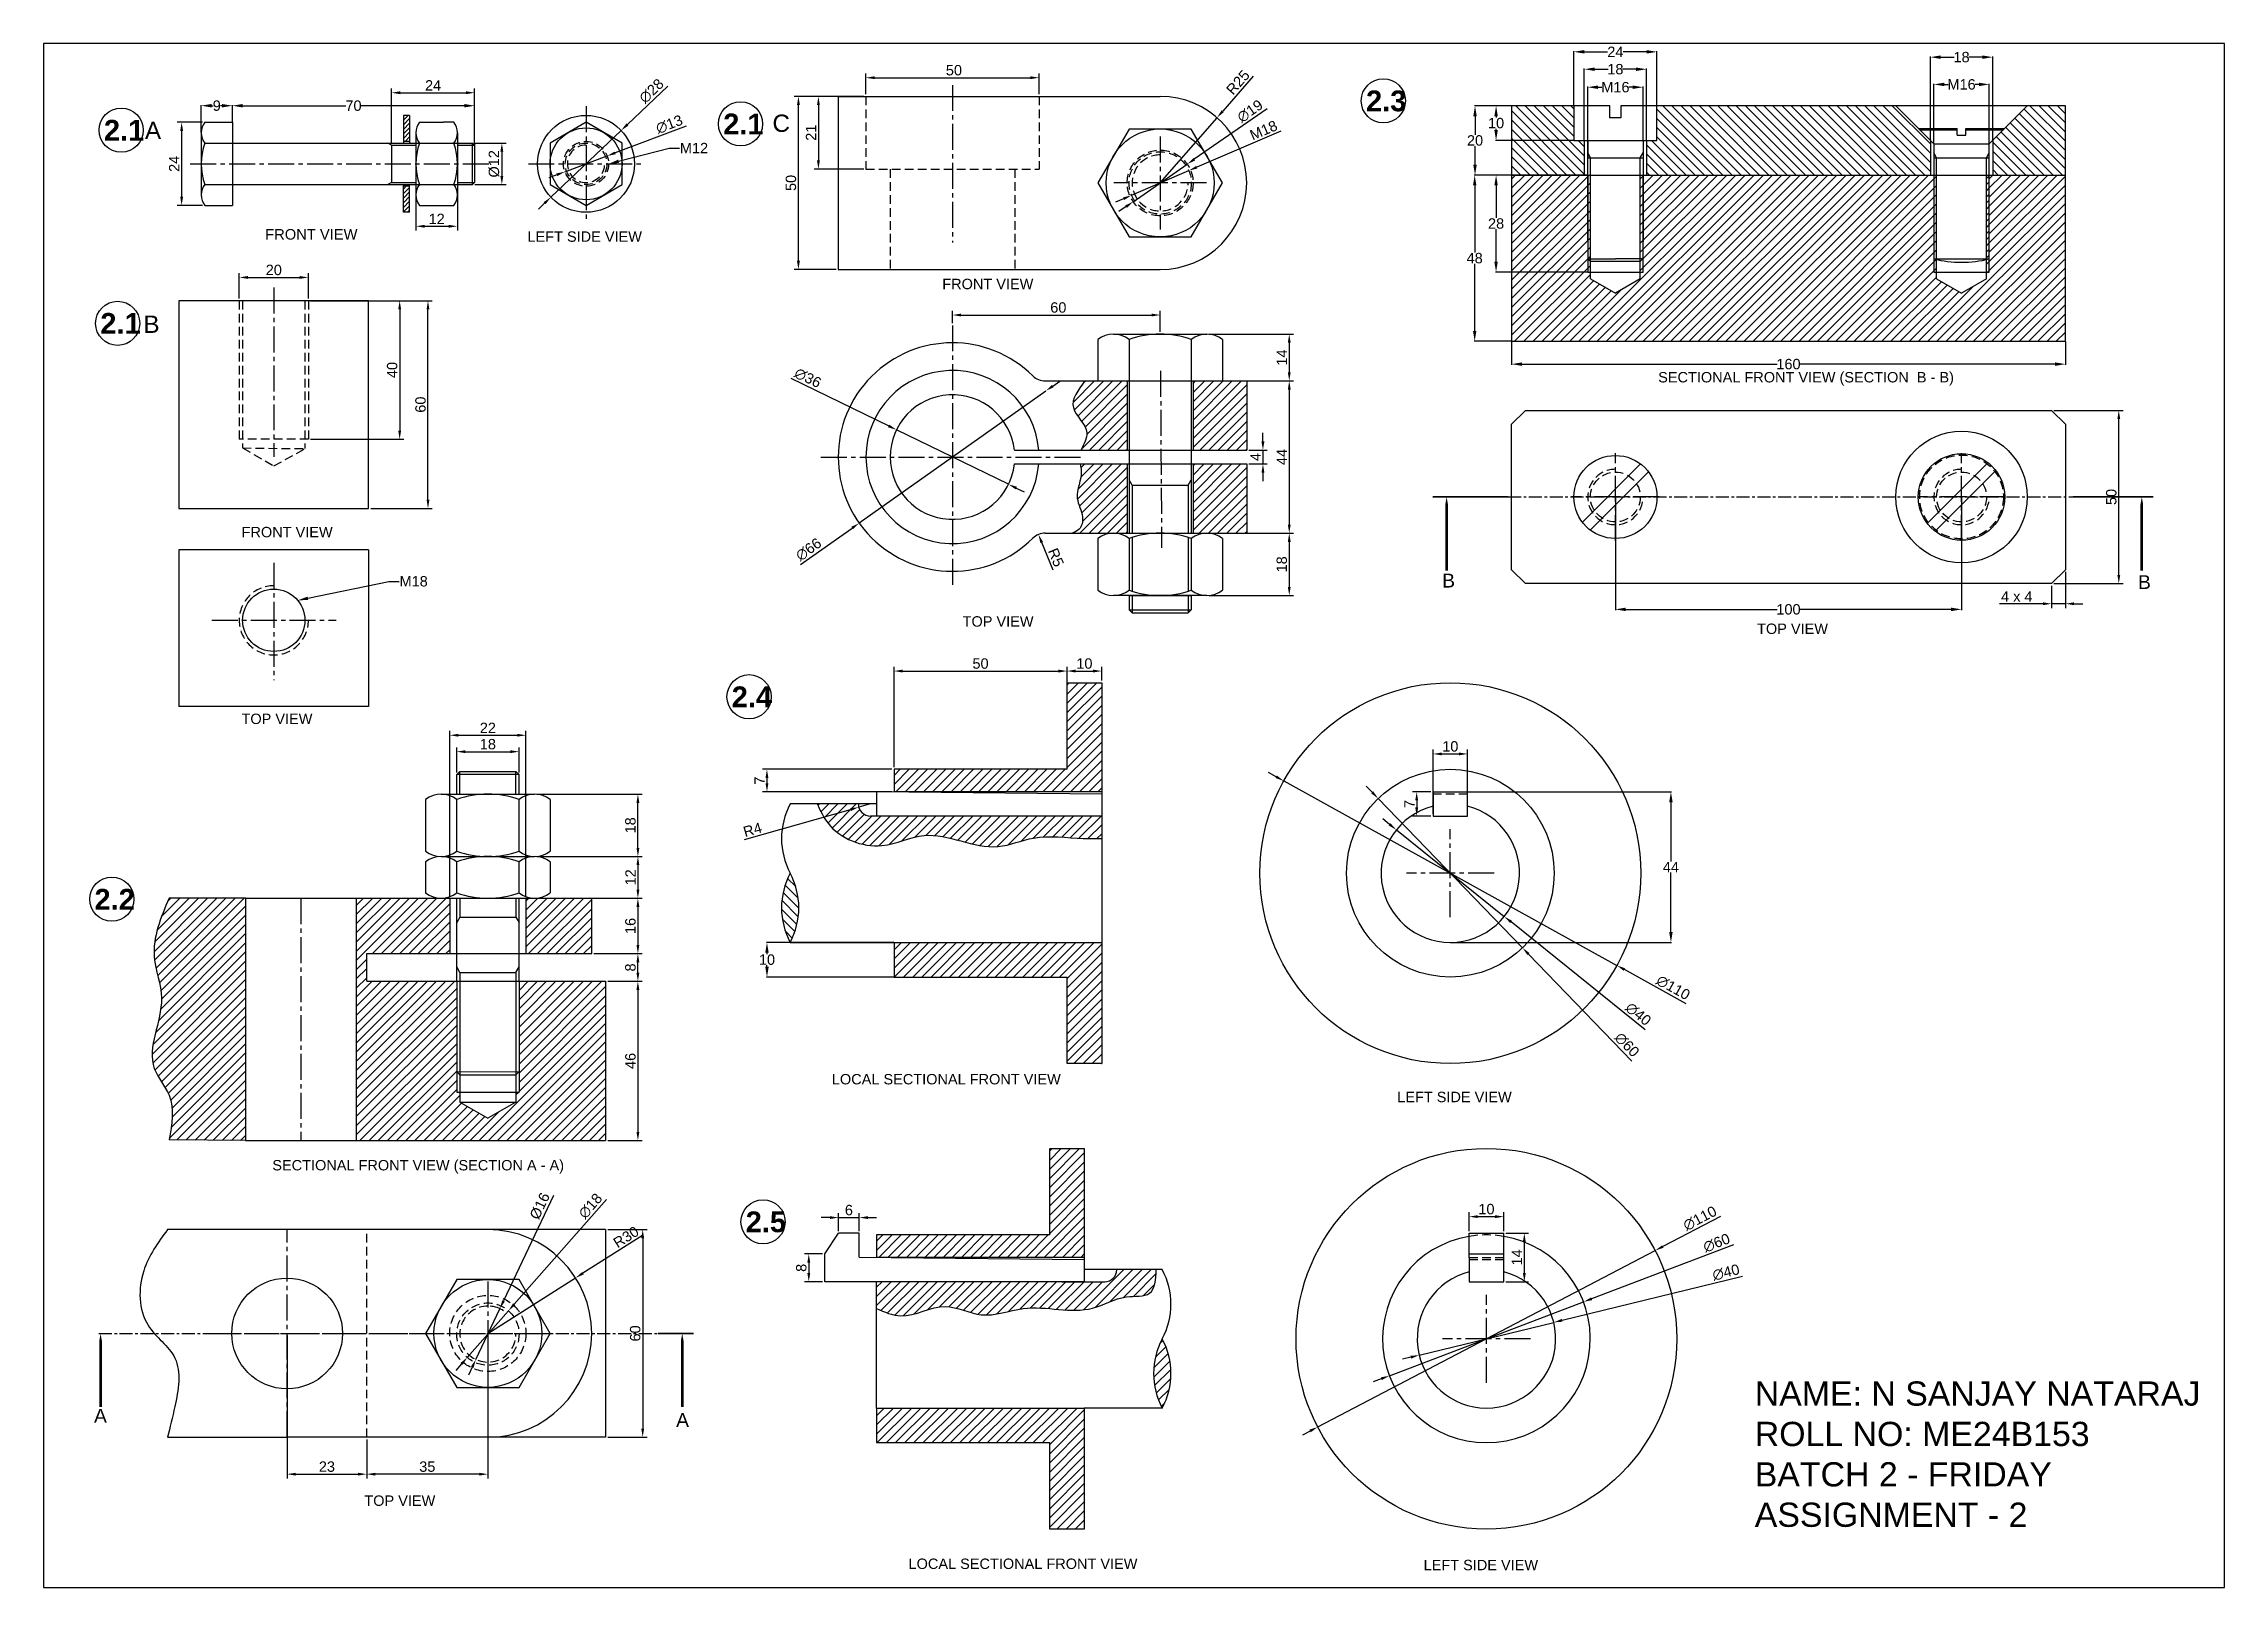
# Model space of a CAD drawing. Header units: inches. Extents: x 2 to 632, y 2 to 448.
import ezdxf
from ezdxf import colors
from ezdxf.entities.mleader import LeaderData, LeaderLine
from ezdxf.math import Vec2, Vec3

# ---------------------------------------------------------------- set-up
doc = ezdxf.new("R2010")
doc.units = ezdxf.units.IN
doc.header["$LTSCALE"] = 10
doc.header["$MEASUREMENT"] = 0
for name, pattern in [('CENTER', [2, 1.25, -0.25, 0.25, -0.25]), ('CENTER2', [1.125, 0.75, -0.125, 0.125, -0.125]), ('HIDDEN', [0.375, 0.25, -0.125])]:
    doc.linetypes.add(name, pattern=pattern)
doc.styles.get("Standard").update_dxf_attribs({"font": 'arial.ttf'})
doc.dimstyles.new('ISO-25', dxfattribs={"dimtxt": 3, "dimasz": 2.5, "dimexe": 1.25, "dimexo": 0.625, "dimtad": 1, "dimdec": 0, "dimdsep": 46, "dimtxsty": 'Standard', "dimcen": 2.5, "dimclrd": 3, "dimclre": 3, "dimclrt": 3, "dimadec": 0, "dimazin": 0, "dimtfac": 1, "dimtdec": 0, "dimtmove": 0, "dimatfit": 3, "dimfxl": 1, "dimarcsym": 0})
doc.dimstyles.get("Standard").update_dxf_attribs({"dimtxt": 3, "dimasz": 3, "dimexe": 0.18, "dimexo": 0.0625, "dimgap": 0.09, "dimtad": 0, "dimtih": 1, "dimtoh": 1, "dimdec": 0, "dimzin": 0, "dimdsep": 46, "dimtxsty": 'Standard', "dimcen": 0.18, "dimclrd": 3, "dimclre": 3, "dimclrt": 3, "dimadec": 0, "dimazin": 0, "dimtfac": 1, "dimtdec": 0, "dimtofl": 0, "dimtmove": 0, "dimatfit": 3, "dimfxl": 1, "dimtolj": 1, "dimtzin": 0, "dimarcsym": 0})

msp = doc.modelspace()

# ---------------------------------------------------------------- texts
for s, height, p in [('FRONT VIEW', 3.041, (65.66, 391.16)), ('LEFT SIDE VIEW', 3, (141.43, 390.52)), ('FRONT VIEW', 3, (261.27, 376.83)), ('SECTIONAL FRONT VIEW (SECTION  B - B)', 3, (468.08, 349.89)), ('FRONT VIEW', 3, (58.85, 305.15)), ('TOP VIEW', 3, (267.14, 279.34)), ('TOP VIEW', 3, (496.65, 277.22)), ('TOP VIEW', 3, (58.82, 251.2)), ('LOCAL SECTIONAL FRONT VIEW', 3, (229.37, 147.09)), ('LEFT SIDE VIEW', 3, (392.7, 141.95)), ('SECTIONAL FRONT VIEW (SECTION A - A)', 3, (67.72, 122.24)), ('TOP VIEW', 3, (94.31, 25.33)), ('LOCAL SECTIONAL FRONT VIEW', 3, (251.52, 7.1)), ('LEFT SIDE VIEW', 3, (400.32, 6.73))]:
    msp.add_text(s, height=height).set_placement(p)
at = {"attachment_point": 1}
for s, width, gutter_width, heights, insert, char_height in [('{\\fArial|b1|i0|c0|p34;2.3}', 38.4936, 2.13, [40.26], (383.68, 434.23), 6), ('{\\fArial|b1|i0|c0|p34;2.1}', 38.4936, 2.13, [40.26], (19.07, 425.74), 6), ('A', 15.9314, 1, [0], (30.93, 425.21), 5), ('{\\fArial|b1|i0|c0|p34;2.1}', 38.4936, 2.13, [40.26], (197.98, 427.56), 6), ('^IC', 15.9314, 1, [0], (210.27, 427.27), 5), ('{\\fArial|b1|i0|c0|p34;2.1}', 38.4936, 2.13, [40.26], (18.04, 369.94), 6), ('B', 15.9314, 1, [0], (30.49, 369.2), 5), ('{\\C6;B}', 5.3924, 12.5, [0], (405.67, 294.64), 4), ('{\\C6;B}', 5.3924, 12.5, [0], (606.69, 294.2), 4), ('{\\fArial|b1|i0|c0|p34;2.4}', 38.4936, 2.13, [40.26], (200.44, 262.06), 6), ('{\\fArial|b1|i0|c0|p34;2.2}', 38.4936, 2.13, [40.26], (16.35, 203.57), 6), ('{\\fArial|b1|i0|c0|p34;2.5}', 38.4936, 2.13, [40.26], (204.47, 110.38), 6), ('NAME: N SANJAY NATARAJ\\PROLL NO: ME24B153\\PBATCH 2 - FRIDAY\\PASSIGNMENT - 2', 223.6501, 1, [0], (495.98, 61.27), 7), ('{\\C6;A}', 5.3924, 12.5, [0], (16.21, 53.34), 4), ('{\\C6;A}', 5.3924, 12.5, [0], (184.37, 52.12), 4)]:
    msp.add_mtext_dynamic_manual_height_columns(s, width=width, gutter_width=gutter_width, heights=heights, dxfattribs=dict(at, insert=insert, char_height=char_height))

# ---------------------------------------------------------------- blocks, each defined once
blk = doc.blocks.new('*D1')
at = {"color": 3, "lineweight": -2, "transparency": 16777216}
for p, q in [((47.17, 422.1), (47.17, 430.01)), ((50.17, 429.83), (50.59, 429.83)), ((53.17, 429.83), (52.74, 429.83)), ((56.17, 425.1), (56.17, 430.01))]:
    blk.add_line(p, q, dxfattribs=at)
at = {"color": 3, "transparency": 16777216}
for points in [[(50.17, 430.33), (50.17, 429.33), (47.17, 429.83)], [(53.17, 430.33), (53.17, 429.33), (56.17, 429.83)]]:
    blk.add_solid(points, dxfattribs=at)
at = {"layer": 'Defpoints', "color": 0, "transparency": 16777216}
for p in [(56.17, 429.83), (56.17, 425.04), (47.17, 422.04)]:
    blk.add_point(p, dxfattribs=at)
at = {"color": 3, "transparency": 16777216, "insert": (51.67, 429.83), "char_height": 3, "attachment_point": 5}
blk.add_mtext('\\A1;9', dxfattribs=at)
blk = doc.blocks.new('*D2')
at = {"color": 3, "lineweight": -2, "transparency": 16777216}
for p, q in [((56.17, 425.1), (56.17, 430.01)), ((59.17, 429.83), (88.95, 429.83)), ((123.17, 429.83), (93.39, 429.83)), ((126.17, 418.5), (126.17, 430.01))]:
    blk.add_line(p, q, dxfattribs=at)
at = {"color": 3, "transparency": 16777216}
for points in [[(59.17, 430.33), (59.17, 429.33), (56.17, 429.83)], [(123.17, 430.33), (123.17, 429.33), (126.17, 429.83)]]:
    blk.add_solid(points, dxfattribs=at)
at = {"layer": 'Defpoints', "color": 0, "transparency": 16777216}
for p in [(126.17, 429.83), (56.17, 425.04), (126.17, 418.44)]:
    blk.add_point(p, dxfattribs=at)
at = {"color": 3, "transparency": 16777216, "insert": (91.17, 429.83), "char_height": 3, "attachment_point": 5}
blk.add_mtext('\\A1;70', dxfattribs=at)
blk = doc.blocks.new('*D3')
at = {"color": 3, "lineweight": -2, "transparency": 16777216}
for p, q in [((126.19, 419.04), (135.28, 419.04)), ((134.03, 416.54), (134.03, 409.54)), ((126.19, 407.04), (135.28, 407.04))]:
    blk.add_line(p, q, dxfattribs=at)
at = {"color": 3, "transparency": 16777216}
for points in [[(133.61, 416.54), (134.45, 416.54), (134.03, 419.04)], [(133.61, 409.54), (134.45, 409.54), (134.03, 407.04)]]:
    blk.add_solid(points, dxfattribs=at)
at = {"layer": 'Defpoints', "color": 0, "transparency": 16777216}
for p in [(125.57, 419.04), (125.57, 407.04), (134.03, 407.04)]:
    blk.add_point(p, dxfattribs=at)
at = {"color": 3, "transparency": 16777216, "insert": (131.79, 413.04), "char_height": 3, "attachment_point": 5, "rotation": 90}
blk.add_mtext('%%C12', dxfattribs=at)
blk = doc.blocks.new('*D4')
at = {"color": 3, "lineweight": -2, "transparency": 16777216}
for p, q in [((109.2, 406.42), (109.2, 393.75)), ((121.2, 406.42), (121.2, 393.75)), ((111.7, 395), (118.7, 395))]:
    blk.add_line(p, q, dxfattribs=at)
at = {"color": 3, "transparency": 16777216}
for points in [[(111.7, 395.41), (111.7, 394.58), (109.2, 395)], [(118.7, 395.41), (118.7, 394.58), (121.2, 395)]]:
    blk.add_solid(points, dxfattribs=at)
at = {"layer": 'Defpoints', "color": 0, "transparency": 16777216}
for p in [(109.2, 407.04), (121.2, 407.04), (121.2, 395)]:
    blk.add_point(p, dxfattribs=at)
at = {"color": 3, "transparency": 16777216, "insert": (115.2, 397.13), "char_height": 3, "attachment_point": 5}
blk.add_mtext('12', dxfattribs=at)
blk = doc.blocks.new('*D5')
at = {"color": 3, "lineweight": -2, "transparency": 16777216}
for p, q in [((58.15, 374.09), (58.15, 381.47)), ((60.65, 380.22), (75.65, 380.22)), ((78.15, 374.09), (78.15, 381.47))]:
    blk.add_line(p, q, dxfattribs=at)
at = {"color": 3, "transparency": 16777216}
for points in [[(60.65, 380.63), (60.65, 379.8), (58.15, 380.22)], [(75.65, 380.63), (75.65, 379.8), (78.15, 380.22)]]:
    blk.add_solid(points, dxfattribs=at)
at = {"layer": 'Defpoints', "color": 0, "transparency": 16777216}
for p in [(78.15, 380.22), (58.15, 373.47), (78.15, 373.47)]:
    blk.add_point(p, dxfattribs=at)
at = {"color": 3, "transparency": 16777216, "insert": (68.15, 382.37), "char_height": 3, "attachment_point": 5}
blk.add_mtext('20', dxfattribs=at)
blk = doc.blocks.new('*D6')
at = {"color": 3, "lineweight": -2, "transparency": 16777216}
for p, q in [((96.16, 373.47), (113.94, 373.47)), ((112.69, 315.97), (112.69, 370.97)), ((96.16, 313.47), (113.94, 313.47))]:
    blk.add_line(p, q, dxfattribs=at)
at = {"color": 3, "transparency": 16777216}
for points in [[(112.28, 370.97), (113.11, 370.97), (112.69, 373.47)], [(112.28, 315.97), (113.11, 315.97), (112.69, 313.47)]]:
    blk.add_solid(points, dxfattribs=at)
at = {"layer": 'Defpoints', "color": 0, "transparency": 16777216}
for p in [(95.54, 373.47), (112.69, 373.47), (95.54, 313.47)]:
    blk.add_point(p, dxfattribs=at)
at = {"color": 3, "transparency": 16777216, "insert": (110.54, 343.47), "char_height": 3, "attachment_point": 5, "rotation": 90}
blk.add_mtext('60', dxfattribs=at)
blk = doc.blocks.new('*D7')
at = {"color": 3, "lineweight": -2, "transparency": 16777216}
for p, q in [((78.77, 373.47), (105.76, 373.47)), ((104.51, 370.97), (104.51, 335.97)), ((78.77, 333.47), (105.76, 333.47))]:
    blk.add_line(p, q, dxfattribs=at)
at = {"color": 3, "transparency": 16777216}
for points in [[(104.09, 370.97), (104.93, 370.97), (104.51, 373.47)], [(104.09, 335.97), (104.93, 335.97), (104.51, 333.47)]]:
    blk.add_solid(points, dxfattribs=at)
at = {"layer": 'Defpoints', "color": 0, "transparency": 16777216}
for p in [(78.15, 373.47), (78.15, 333.47), (104.51, 333.47)]:
    blk.add_point(p, dxfattribs=at)
at = {"color": 3, "transparency": 16777216, "insert": (102.35, 353.47), "char_height": 3, "attachment_point": 5, "rotation": 90}
blk.add_mtext('40', dxfattribs=at)
blk = doc.blocks.new('*D8')
at = {"color": 3, "lineweight": -2, "transparency": 16777216}
for p, q in [((239.21, 433.14), (239.21, 439.16)), ((241.71, 437.91), (286.71, 437.91)), ((289.21, 433.14), (289.21, 439.16))]:
    blk.add_line(p, q, dxfattribs=at)
at = {"color": 3, "transparency": 16777216}
for points in [[(241.71, 438.33), (241.71, 437.5), (239.21, 437.91)], [(286.71, 438.33), (286.71, 437.5), (289.21, 437.91)]]:
    blk.add_solid(points, dxfattribs=at)
at = {"layer": 'Defpoints', "color": 0, "transparency": 16777216}
for p in [(289.21, 437.91), (239.21, 432.52), (289.21, 432.52)]:
    blk.add_point(p, dxfattribs=at)
at = {"color": 3, "transparency": 16777216, "insert": (264.63, 440.07), "char_height": 3, "attachment_point": 5}
blk.add_mtext('50', dxfattribs=at)
blk = doc.blocks.new('*D9')
at = {"color": 3, "lineweight": -2, "transparency": 16777216}
for p, q in [((238.58, 432.52), (224.23, 432.52)), ((225.48, 430.02), (225.48, 414.02)), ((238.58, 411.52), (224.23, 411.52))]:
    blk.add_line(p, q, dxfattribs=at)
at = {"color": 3, "transparency": 16777216}
for points in [[(225.07, 430.02), (225.9, 430.02), (225.48, 432.52)], [(225.07, 414.02), (225.9, 414.02), (225.48, 411.52)]]:
    blk.add_solid(points, dxfattribs=at)
at = {"layer": 'Defpoints', "color": 0, "transparency": 16777216}
for p in [(239.21, 432.52), (225.48, 411.52), (239.21, 411.52)]:
    blk.add_point(p, dxfattribs=at)
at = {"color": 3, "transparency": 16777216, "insert": (223.35, 422.02), "char_height": 3, "attachment_point": 5, "rotation": 90}
blk.add_mtext('21', dxfattribs=at)
blk = doc.blocks.new('*D10')
at = {"color": 3, "lineweight": -2, "transparency": 16777216}
for p, q in [((230.58, 432.52), (218.46, 432.52)), ((219.71, 385.02), (219.71, 430.02)), ((230.58, 382.52), (218.46, 382.52))]:
    blk.add_line(p, q, dxfattribs=at)
at = {"color": 3, "transparency": 16777216}
for points in [[(219.29, 430.02), (220.13, 430.02), (219.71, 432.52)], [(219.29, 385.02), (220.13, 385.02), (219.71, 382.52)]]:
    blk.add_solid(points, dxfattribs=at)
at = {"layer": 'Defpoints', "color": 0, "transparency": 16777216}
for p in [(219.71, 432.52), (231.21, 432.52), (231.21, 382.52)]:
    blk.add_point(p, dxfattribs=at)
at = {"color": 3, "transparency": 16777216, "insert": (217.55, 407.52), "char_height": 3, "attachment_point": 5, "rotation": 90}
blk.add_mtext('50', dxfattribs=at)
blk = doc.blocks.new('*D11')
at = {"color": 3, "lineweight": -2, "transparency": 16777216}
for p, q in [((355.08, 428.94), (334.07, 414.36)), ((316.4, 402.1), (332.01, 412.93)), ((314.35, 400.67), (312.3, 399.25))]:
    blk.add_line(p, q, dxfattribs=at)
at = {"color": 3, "transparency": 16777216}
for points in [[(333.83, 414.7), (334.31, 414.01), (332.01, 412.93)], [(314.11, 401.02), (314.59, 400.33), (316.4, 402.1)]]:
    blk.add_solid(points, dxfattribs=at)
at = {"layer": 'Defpoints', "color": 0, "transparency": 16777216}
for p in [(332.01, 412.93), (316.4, 402.1)]:
    blk.add_point(p, dxfattribs=at)
at = {"color": 3, "transparency": 16777216, "insert": (350.18, 428.26), "char_height": 3, "attachment_point": 5, "rotation": 34.75434}
blk.add_mtext('∅19', dxfattribs=at)
blk = doc.blocks.new('*D12')
at = {"color": 3, "lineweight": -2, "transparency": 16777216}
for p, q in [((291.14, 347.41), (237.28, 309.26)), ((293.18, 348.85), (295.22, 350.3)), ((220.35, 297.27), (235.24, 307.82))]:
    blk.add_line(p, q, dxfattribs=at)
at = {"color": 3, "transparency": 16777216}
for points in [[(292.94, 349.19), (293.42, 348.51), (291.14, 347.41)], [(235, 308.16), (235.48, 307.48), (237.28, 309.26)]]:
    blk.add_solid(points, dxfattribs=at)
at = {"layer": 'Defpoints', "color": 0, "transparency": 16777216}
for p in [(291.14, 347.41), (237.28, 309.26)]:
    blk.add_point(p, dxfattribs=at)
at = {"color": 3, "transparency": 16777216, "insert": (222.65, 301.64), "char_height": 3, "attachment_point": 5, "rotation": 35.30827}
blk.add_mtext('∅66', dxfattribs=at)
blk = doc.blocks.new('*D13')
at = {"color": 3, "lineweight": -2, "transparency": 16777216}
for p, q in [((217.47, 351.09), (245.78, 337.31)), ((280.39, 320.45), (248.03, 336.21)), ((282.64, 319.36), (284.89, 318.27))]:
    blk.add_line(p, q, dxfattribs=at)
at = {"color": 3, "transparency": 16777216}
for points in [[(245.96, 337.68), (245.59, 336.93), (248.03, 336.21)], [(282.82, 319.74), (282.46, 318.99), (280.39, 320.45)]]:
    blk.add_solid(points, dxfattribs=at)
at = {"layer": 'Defpoints', "color": 0, "transparency": 16777216}
for p in [(248.03, 336.21), (280.39, 320.45)]:
    blk.add_point(p, dxfattribs=at)
at = {"color": 3, "transparency": 16777216, "insert": (222.41, 351.18), "char_height": 3, "attachment_point": 5, "rotation": 334.04114}
blk.add_mtext('∅36', dxfattribs=at)
blk = doc.blocks.new('*D14')
at = {"color": 3, "lineweight": -2, "transparency": 16777216}
for p, q in [((264.21, 367), (264.21, 370.61)), ((266.71, 369.36), (321.71, 369.36)), ((324.21, 364.46), (324.21, 370.61))]:
    blk.add_line(p, q, dxfattribs=at)
at = {"color": 3, "transparency": 16777216}
for points in [[(266.71, 369.78), (266.71, 368.94), (264.21, 369.36)], [(321.71, 369.78), (321.71, 368.94), (324.21, 369.36)]]:
    blk.add_solid(points, dxfattribs=at)
at = {"layer": 'Defpoints', "color": 0, "transparency": 16777216}
for p in [(264.21, 366.38), (324.21, 369.36), (324.21, 363.83)]:
    blk.add_point(p, dxfattribs=at)
at = {"color": 3, "transparency": 16777216, "insert": (294.79, 371.52), "char_height": 3, "attachment_point": 5}
blk.add_mtext('60', dxfattribs=at)
blk = doc.blocks.new('*D15')
at = {"color": 3, "lineweight": -2, "transparency": 16777216}
blk.add_line((293.27, 295.68), (290, 303.65), dxfattribs=at)
at = {"color": 3, "transparency": 16777216}
blk.add_solid([(290.38, 303.8), (289.61, 303.49), (289.05, 305.96)], dxfattribs=at)
at = {"layer": 'Defpoints', "color": 0, "transparency": 16777216}
for p in [(289.05, 305.96), (290.95, 301.33)]:
    blk.add_point(p, dxfattribs=at)
at = {"color": 3, "transparency": 16777216, "insert": (294.1, 299.33), "char_height": 3, "attachment_point": 5, "rotation": 292.36112}
blk.add_mtext('R5', dxfattribs=at)
blk = doc.blocks.new('*D16')
at = {"color": 3, "lineweight": -2, "transparency": 16777216}
for p, q in [((353.9, 332.83), (353.9, 335.33)), ((349.83, 330.33), (355.15, 330.33)), ((353.9, 330.33), (353.9, 326.33)), ((349.83, 326.33), (355.15, 326.33)), ((353.9, 323.83), (353.9, 321.33))]:
    blk.add_line(p, q, dxfattribs=at)
at = {"color": 3, "transparency": 16777216}
for points in [[(353.48, 332.83), (354.32, 332.83), (353.9, 330.33)], [(353.48, 323.83), (354.32, 323.83), (353.9, 326.33)]]:
    blk.add_solid(points, dxfattribs=at)
at = {"layer": 'Defpoints', "color": 0, "transparency": 16777216}
for p in [(349.21, 330.33), (349.21, 326.33), (353.9, 326.33)]:
    blk.add_point(p, dxfattribs=at)
at = {"color": 3, "transparency": 16777216, "insert": (351.77, 328.33), "char_height": 3, "attachment_point": 5, "rotation": 90}
blk.add_mtext('4', dxfattribs=at)
blk = doc.blocks.new('*D17')
at = {"color": 3, "lineweight": -2, "transparency": 16777216}
for p, q in [((349.83, 350.33), (362.75, 350.33)), ((361.5, 347.83), (361.5, 308.83)), ((349.83, 306.33), (362.75, 306.33))]:
    blk.add_line(p, q, dxfattribs=at)
at = {"color": 3, "transparency": 16777216}
for points in [[(361.09, 347.83), (361.92, 347.83), (361.5, 350.33)], [(361.09, 308.83), (361.92, 308.83), (361.5, 306.33)]]:
    blk.add_solid(points, dxfattribs=at)
at = {"layer": 'Defpoints', "color": 0, "transparency": 16777216}
for p in [(349.21, 350.33), (349.21, 306.33), (361.5, 306.33)]:
    blk.add_point(p, dxfattribs=at)
at = {"color": 3, "transparency": 16777216, "insert": (359.38, 328.33), "char_height": 3, "attachment_point": 5, "rotation": 90}
blk.add_mtext('44', dxfattribs=at)
blk = doc.blocks.new('*D18')
at = {"color": 3, "lineweight": -2, "transparency": 16777216}
for p, q in [((338.33, 363.83), (362.75, 363.83)), ((361.5, 361.33), (361.5, 352.83)), ((342.83, 350.33), (362.75, 350.33))]:
    blk.add_line(p, q, dxfattribs=at)
at = {"color": 3, "transparency": 16777216}
for points in [[(361.09, 361.33), (361.92, 361.33), (361.5, 363.83)], [(361.09, 352.83), (361.92, 352.83), (361.5, 350.33)]]:
    blk.add_solid(points, dxfattribs=at)
at = {"layer": 'Defpoints', "color": 0, "transparency": 16777216}
for p in [(337.71, 363.83), (342.21, 350.33), (361.5, 350.33)]:
    blk.add_point(p, dxfattribs=at)
at = {"color": 3, "transparency": 16777216, "insert": (359.37, 357.08), "char_height": 3, "attachment_point": 5, "rotation": 90}
blk.add_mtext('14', dxfattribs=at)
blk = doc.blocks.new('*D19')
at = {"color": 3, "lineweight": -2, "transparency": 16777216}
for p, q in [((338.33, 306.33), (362.75, 306.33)), ((361.5, 303.83), (361.5, 290.83)), ((338.33, 288.33), (362.75, 288.33))]:
    blk.add_line(p, q, dxfattribs=at)
at = {"color": 3, "transparency": 16777216}
for points in [[(361.09, 303.83), (361.92, 303.83), (361.5, 306.33)], [(361.09, 290.83), (361.92, 290.83), (361.5, 288.33)]]:
    blk.add_solid(points, dxfattribs=at)
at = {"layer": 'Defpoints', "color": 0, "transparency": 16777216}
for p in [(337.71, 306.33), (337.71, 288.33), (361.5, 288.33)]:
    blk.add_point(p, dxfattribs=at)
at = {"color": 3, "transparency": 16777216, "insert": (359.35, 297.33), "char_height": 3, "attachment_point": 5, "rotation": 90}
blk.add_mtext('18', dxfattribs=at)
blk = doc.blocks.new('*D20')
at = {"color": 3, "lineweight": -2, "transparency": 16777216}
for p, q in [((182, 435.5), (170.31, 424.4)), ((148.2, 403.4), (168.5, 422.68)), ((146.38, 401.68), (144.57, 399.96))]:
    blk.add_line(p, q, dxfattribs=at)
at = {"color": 3, "transparency": 16777216}
for points in [[(170.03, 424.71), (170.6, 424.1), (168.5, 422.68)], [(146.1, 401.98), (146.67, 401.38), (148.2, 403.4)]]:
    blk.add_solid(points, dxfattribs=at)
at = {"layer": 'Defpoints', "color": 0, "transparency": 16777216}
for p in [(168.5, 422.68), (148.2, 403.4)]:
    blk.add_point(p, dxfattribs=at)
at = {"color": 3, "transparency": 16777216, "insert": (177.26, 434.09), "char_height": 3, "attachment_point": 5, "rotation": 43.52436}
blk.add_mtext('∅28', dxfattribs=at)
blk = doc.blocks.new('*D21')
at = {"color": 3, "lineweight": -2, "transparency": 16777216}
for p, q in [((160.62, 184.87), (174.58, 184.87)), ((164.62, 176.87), (174.58, 176.87)), ((173.33, 179.37), (173.33, 182.37))]:
    blk.add_line(p, q, dxfattribs=at)
at = {"color": 3, "transparency": 16777216}
for points in [[(172.92, 182.37), (173.75, 182.37), (173.33, 184.87)], [(172.92, 179.37), (173.75, 179.37), (173.33, 176.87)]]:
    blk.add_solid(points, dxfattribs=at)
at = {"layer": 'Defpoints', "color": 0, "transparency": 16777216}
for p in [(159.99, 184.87), (173.33, 184.87), (163.99, 176.87)]:
    blk.add_point(p, dxfattribs=at)
at = {"color": 3, "transparency": 16777216, "insert": (171.18, 180.87), "char_height": 3, "attachment_point": 5, "rotation": 90}
blk.add_mtext('8', dxfattribs=at)
blk = doc.blocks.new('*D142')
at = {"color": 3, "lineweight": -2, "transparency": 16777216}
for p, q in [((447.72, 419.85), (447.72, 435.35)), ((450.72, 435.17), (451.81, 435.17)), ((460.72, 435.17), (459.63, 435.17)), ((463.72, 419.85), (463.72, 435.35))]:
    blk.add_line(p, q, dxfattribs=at)
at = {"color": 3, "transparency": 16777216}
for points in [[(450.72, 435.67), (450.72, 434.67), (447.72, 435.17)], [(460.72, 435.67), (460.72, 434.67), (463.72, 435.17)]]:
    blk.add_solid(points, dxfattribs=at)
at = {"layer": 'Defpoints', "color": 0, "transparency": 16777216}
for p in [(463.72, 435.17), (447.72, 419.79), (463.72, 419.79)]:
    blk.add_point(p, dxfattribs=at)
at = {"color": 3, "transparency": 16777216, "insert": (455.72, 435.17), "char_height": 3, "attachment_point": 5}
blk.add_mtext('\\A1;M16', dxfattribs=at)
blk = doc.blocks.new('*D143')
at = {"color": 3, "lineweight": -2, "transparency": 16777216}
for p, q in [((443.72, 429.85), (443.72, 445.58)), ((446.72, 445.4), (453.46, 445.4)), ((464.72, 445.4), (457.98, 445.4)), ((467.72, 429.85), (467.72, 445.58))]:
    blk.add_line(p, q, dxfattribs=at)
at = {"color": 3, "transparency": 16777216}
for points in [[(446.72, 445.9), (446.72, 444.9), (443.72, 445.4)], [(464.72, 445.9), (464.72, 444.9), (467.72, 445.4)]]:
    blk.add_solid(points, dxfattribs=at)
at = {"layer": 'Defpoints', "color": 0, "transparency": 16777216}
for p in [(467.72, 445.4), (443.72, 429.79), (467.72, 429.79)]:
    blk.add_point(p, dxfattribs=at)
at = {"color": 3, "transparency": 16777216, "insert": (455.72, 445.4), "char_height": 3, "attachment_point": 5}
blk.add_mtext('\\A1;24', dxfattribs=at)
blk = doc.blocks.new('*D144')
at = {"color": 3, "lineweight": -2, "transparency": 16777216}
for p, q in [((446.72, 419.85), (446.72, 440.55)), ((449.72, 440.37), (453.62, 440.37)), ((461.72, 440.37), (457.82, 440.37)), ((464.72, 419.85), (464.72, 440.55))]:
    blk.add_line(p, q, dxfattribs=at)
at = {"color": 3, "transparency": 16777216}
for points in [[(449.72, 440.87), (449.72, 439.87), (446.72, 440.37)], [(461.72, 440.87), (461.72, 439.87), (464.72, 440.37)]]:
    blk.add_solid(points, dxfattribs=at)
at = {"layer": 'Defpoints', "color": 0, "transparency": 16777216}
for p in [(464.72, 440.37), (446.72, 419.79), (464.72, 419.79)]:
    blk.add_point(p, dxfattribs=at)
at = {"color": 3, "transparency": 16777216, "insert": (455.72, 440.37), "char_height": 3, "attachment_point": 5}
blk.add_mtext('\\A1;18', dxfattribs=at)
blk = doc.blocks.new('*D145')
at = {"color": 3, "lineweight": -2, "transparency": 16777216}
for p, q in [((443.66, 429.79), (421.07, 429.79)), ((421.25, 426.79), (421.25, 426.41)), ((421.25, 422.79), (421.25, 423.17)), ((443.66, 419.79), (421.07, 419.79))]:
    blk.add_line(p, q, dxfattribs=at)
at = {"color": 3, "transparency": 16777216}
for points in [[(420.75, 426.79), (421.75, 426.79), (421.25, 429.79)], [(420.75, 422.79), (421.75, 422.79), (421.25, 419.79)]]:
    blk.add_solid(points, dxfattribs=at)
at = {"layer": 'Defpoints', "color": 0, "transparency": 16777216}
for p in [(443.72, 429.79), (421.25, 419.79), (443.72, 419.79)]:
    blk.add_point(p, dxfattribs=at)
at = {"color": 3, "transparency": 16777216, "insert": (421.25, 424.79), "char_height": 3, "attachment_point": 5}
blk.add_mtext('\\A1;10', dxfattribs=at)
blk = doc.blocks.new('*D146')
at = {"color": 3, "lineweight": -2, "transparency": 16777216}
for p, q in [((443.66, 429.79), (414.99, 429.79)), ((415.17, 426.79), (415.17, 421.41)), ((415.17, 412.79), (415.17, 418.17)), ((447.66, 409.79), (414.99, 409.79))]:
    blk.add_line(p, q, dxfattribs=at)
at = {"color": 3, "transparency": 16777216}
for points in [[(414.67, 426.79), (415.67, 426.79), (415.17, 429.79)], [(414.67, 412.79), (415.67, 412.79), (415.17, 409.79)]]:
    blk.add_solid(points, dxfattribs=at)
at = {"layer": 'Defpoints', "color": 0, "transparency": 16777216}
for p in [(443.72, 429.79), (415.17, 409.79), (447.72, 409.79)]:
    blk.add_point(p, dxfattribs=at)
at = {"color": 3, "transparency": 16777216, "insert": (415.17, 419.79), "char_height": 3, "attachment_point": 5}
blk.add_mtext('\\A1;20', dxfattribs=at)
blk = doc.blocks.new('*D147')
at = {"color": 3, "lineweight": -2, "transparency": 16777216}
for p, q in [((447.66, 409.79), (421.07, 409.79)), ((421.25, 406.79), (421.25, 397.41)), ((421.25, 384.79), (421.25, 394.17)), ((447.66, 381.79), (421.07, 381.79))]:
    blk.add_line(p, q, dxfattribs=at)
at = {"color": 3, "transparency": 16777216}
for points in [[(420.75, 406.79), (421.75, 406.79), (421.25, 409.79)], [(420.75, 384.79), (421.75, 384.79), (421.25, 381.79)]]:
    blk.add_solid(points, dxfattribs=at)
at = {"layer": 'Defpoints', "color": 0, "transparency": 16777216}
for p in [(447.72, 409.79), (421.25, 381.79), (447.72, 381.79)]:
    blk.add_point(p, dxfattribs=at)
at = {"color": 3, "transparency": 16777216, "insert": (421.25, 395.79), "char_height": 3, "attachment_point": 5}
blk.add_mtext('\\A1;28', dxfattribs=at)
blk = doc.blocks.new('*D148')
at = {"color": 3, "lineweight": -2, "transparency": 16777216}
for p, q in [((447.66, 409.79), (414.89, 409.79)), ((415.07, 406.79), (415.07, 387.41)), ((415.07, 364.79), (415.07, 384.17)), ((425.66, 361.79), (414.89, 361.79))]:
    blk.add_line(p, q, dxfattribs=at)
at = {"color": 3, "transparency": 16777216}
for points in [[(414.57, 406.79), (415.57, 406.79), (415.07, 409.79)], [(414.57, 364.79), (415.57, 364.79), (415.07, 361.79)]]:
    blk.add_solid(points, dxfattribs=at)
at = {"layer": 'Defpoints', "color": 0, "transparency": 16777216}
for p in [(447.72, 409.79), (415.07, 361.79), (425.72, 361.79)]:
    blk.add_point(p, dxfattribs=at)
at = {"color": 3, "transparency": 16777216, "insert": (415.07, 385.79), "char_height": 3, "attachment_point": 5}
blk.add_mtext('\\A1;48', dxfattribs=at)
blk = doc.blocks.new('*D149')
at = {"color": 3, "lineweight": -2, "transparency": 16777216}
for p, q in [((546.72, 419.85), (546.72, 444.04)), ((549.72, 443.86), (553.62, 443.86)), ((561.72, 443.86), (557.82, 443.86)), ((564.72, 419.85), (564.72, 444.04))]:
    blk.add_line(p, q, dxfattribs=at)
at = {"color": 3, "transparency": 16777216}
for points in [[(549.72, 444.36), (549.72, 443.36), (546.72, 443.86)], [(561.72, 444.36), (561.72, 443.36), (564.72, 443.86)]]:
    blk.add_solid(points, dxfattribs=at)
at = {"layer": 'Defpoints', "color": 0, "transparency": 16777216}
for p in [(564.72, 443.86), (546.72, 419.79), (564.72, 419.79)]:
    blk.add_point(p, dxfattribs=at)
at = {"color": 3, "transparency": 16777216, "insert": (555.72, 443.86), "char_height": 3, "attachment_point": 5}
blk.add_mtext('\\A1;18', dxfattribs=at)
blk = doc.blocks.new('*D150')
at = {"color": 3, "lineweight": -2, "transparency": 16777216}
for p, q in [((547.72, 418.85), (547.72, 436.16)), ((550.72, 435.98), (551.81, 435.98)), ((560.72, 435.98), (559.63, 435.98)), ((563.72, 418.85), (563.72, 436.16))]:
    blk.add_line(p, q, dxfattribs=at)
at = {"color": 3, "transparency": 16777216}
for points in [[(550.72, 436.48), (550.72, 435.48), (547.72, 435.98)], [(560.72, 436.48), (560.72, 435.48), (563.72, 435.98)]]:
    blk.add_solid(points, dxfattribs=at)
at = {"layer": 'Defpoints', "color": 0, "transparency": 16777216}
for p in [(563.72, 435.98), (547.72, 418.79), (563.72, 418.79)]:
    blk.add_point(p, dxfattribs=at)
at = {"color": 3, "transparency": 16777216, "insert": (555.72, 435.98), "char_height": 3, "attachment_point": 5}
blk.add_mtext('\\A1;M16', dxfattribs=at)
blk = doc.blocks.new('*D94')
at = {"color": 3, "lineweight": -2, "transparency": 16777216}
for p, q in [((425.72, 361.73), (425.72, 354.99)), ((585.72, 361.73), (585.72, 354.99)), ((428.72, 355.17), (502.46, 355.17)), ((582.72, 355.17), (508.98, 355.17))]:
    blk.add_line(p, q, dxfattribs=at)
at = {"color": 3, "transparency": 16777216}
for points in [[(428.72, 355.67), (428.72, 354.67), (425.72, 355.17)], [(582.72, 355.67), (582.72, 354.67), (585.72, 355.17)]]:
    blk.add_solid(points, dxfattribs=at)
at = {"layer": 'Defpoints', "color": 0, "transparency": 16777216}
for p in [(425.72, 361.79), (585.72, 361.79), (585.72, 355.17)]:
    blk.add_point(p, dxfattribs=at)
at = {"color": 3, "transparency": 16777216, "insert": (505.72, 355.17), "char_height": 3, "attachment_point": 5}
blk.add_mtext('\\A1;160', dxfattribs=at)
blk = doc.blocks.new('*D96')
at = {"color": 3, "lineweight": -2, "transparency": 16777216}
for p, q in [((455.72, 316.73), (455.72, 284.14)), ((555.72, 316.73), (555.72, 284.14)), ((458.72, 284.32), (502.46, 284.32)), ((552.72, 284.32), (508.98, 284.32))]:
    blk.add_line(p, q, dxfattribs=at)
at = {"color": 3, "transparency": 16777216}
for points in [[(458.72, 284.82), (458.72, 283.82), (455.72, 284.32)], [(552.72, 284.82), (552.72, 283.82), (555.72, 284.32)]]:
    blk.add_solid(points, dxfattribs=at)
at = {"layer": 'Defpoints', "color": 0, "transparency": 16777216}
for p in [(455.72, 316.79), (555.72, 316.79), (555.72, 284.32)]:
    blk.add_point(p, dxfattribs=at)
at = {"color": 3, "transparency": 16777216, "insert": (505.72, 284.32), "char_height": 3, "attachment_point": 5}
blk.add_mtext('\\A1;100', dxfattribs=at)
blk = doc.blocks.new('*D99')
at = {"color": 3, "lineweight": -2, "transparency": 16777216}
for p, q in [((247.25, 188.11), (210.44, 188.11)), ((210.62, 185.11), (210.62, 184.73)), ((247.25, 178.11), (210.44, 178.11)), ((210.62, 181.11), (210.62, 181.49))]:
    blk.add_line(p, q, dxfattribs=at)
at = {"color": 3, "transparency": 16777216}
for points in [[(210.12, 185.11), (211.12, 185.11), (210.62, 188.11)], [(210.12, 181.11), (211.12, 181.11), (210.62, 178.11)]]:
    blk.add_solid(points, dxfattribs=at)
at = {"layer": 'Defpoints', "color": 0, "transparency": 16777216}
for p in [(247.32, 188.11), (210.62, 178.11), (247.32, 178.11)]:
    blk.add_point(p, dxfattribs=at)
at = {"color": 3, "transparency": 16777216, "insert": (210.62, 183.11), "char_height": 3, "attachment_point": 5}
blk.add_mtext('\\A1;10', dxfattribs=at)
blk = doc.blocks.new('*D104')
at = {"color": 3, "lineweight": -2, "transparency": 16777216}
for p, q in [((413.1, 231.61), (471.94, 231.61)), ((471.76, 228.61), (471.76, 211.45)), ((471.76, 191.11), (471.76, 208.27)), ((408.1, 188.11), (471.94, 188.11))]:
    blk.add_line(p, q, dxfattribs=at)
at = {"color": 3, "transparency": 16777216}
for points in [[(471.26, 228.61), (472.26, 228.61), (471.76, 231.61)], [(471.26, 191.11), (472.26, 191.11), (471.76, 188.11)]]:
    blk.add_solid(points, dxfattribs=at)
at = {"layer": 'Defpoints', "color": 0, "transparency": 16777216}
for p in [(413.03, 231.61), (408.03, 188.11), (471.76, 188.11)]:
    blk.add_point(p, dxfattribs=at)
at = {"color": 3, "transparency": 16777216, "insert": (471.76, 209.86), "char_height": 3, "attachment_point": 5}
blk.add_mtext('\\A1;44', dxfattribs=at)
blk = doc.blocks.new('*D165')
at = {"color": 3, "lineweight": -2, "transparency": 16777216}
for p, q in [((71.99, 74.51), (71.99, 33.23)), ((94.99, 44.51), (94.99, 33.23)), ((74.49, 34.48), (92.49, 34.48))]:
    blk.add_line(p, q, dxfattribs=at)
at = {"color": 3, "transparency": 16777216}
for points in [[(74.49, 34.89), (74.49, 34.06), (71.99, 34.48)], [(92.49, 34.89), (92.49, 34.06), (94.99, 34.48)]]:
    blk.add_solid(points, dxfattribs=at)
at = {"layer": 'Defpoints', "color": 0, "transparency": 16777216}
for p in [(71.99, 75.14), (94.99, 45.14), (94.99, 34.48)]:
    blk.add_point(p, dxfattribs=at)
at = {"color": 3, "transparency": 16777216, "insert": (83.49, 36.64), "char_height": 3, "attachment_point": 5}
blk.add_mtext('23', dxfattribs=at)
blk = doc.blocks.new('*D166')
at = {"color": 3, "lineweight": -2, "transparency": 16777216}
for p, q in [((129.99, 74.51), (129.99, 33.23)), ((94.99, 44.51), (94.99, 33.23)), ((127.49, 34.48), (97.49, 34.48))]:
    blk.add_line(p, q, dxfattribs=at)
at = {"color": 3, "transparency": 16777216}
for points in [[(97.49, 34.89), (97.49, 34.06), (94.99, 34.48)], [(127.49, 34.89), (127.49, 34.06), (129.99, 34.48)]]:
    blk.add_solid(points, dxfattribs=at)
at = {"layer": 'Defpoints', "color": 0, "transparency": 16777216}
for p in [(129.99, 75.14), (94.99, 45.14), (94.99, 34.48)]:
    blk.add_point(p, dxfattribs=at)
at = {"color": 3, "transparency": 16777216, "insert": (112.49, 36.64), "char_height": 3, "attachment_point": 5}
blk.add_mtext('35', dxfattribs=at)
blk = doc.blocks.new('*D167')
at = {"color": 3, "lineweight": -2, "transparency": 16777216}
for p, q in [((174.62, 103.41), (157.44, 92.53)), ((129.99, 75.14), (155.33, 91.19))]:
    blk.add_line(p, q, dxfattribs=at)
at = {"color": 3, "transparency": 16777216}
blk.add_solid([(157.22, 92.88), (157.67, 92.18), (155.33, 91.19)], dxfattribs=at)
at = {"layer": 'Defpoints', "color": 0, "transparency": 16777216}
for p in [(155.33, 91.19), (129.99, 75.14)]:
    blk.add_point(p, dxfattribs=at)
at = {"color": 3, "transparency": 16777216, "insert": (169.91, 102.98), "char_height": 3, "attachment_point": 5, "rotation": 32.35507}
blk.add_mtext('R30', dxfattribs=at)
blk = doc.blocks.new('*D168')
at = {"color": 3, "lineweight": -2, "transparency": 16777216}
for p, q in [((164.62, 105.14), (175.97, 105.14)), ((174.72, 102.64), (174.72, 47.64)), ((164.62, 45.14), (175.97, 45.14))]:
    blk.add_line(p, q, dxfattribs=at)
at = {"color": 3, "transparency": 16777216}
for points in [[(174.3, 102.64), (175.13, 102.64), (174.72, 105.14)], [(174.3, 47.64), (175.13, 47.64), (174.72, 45.14)]]:
    blk.add_solid(points, dxfattribs=at)
at = {"layer": 'Defpoints', "color": 0, "transparency": 16777216}
for p in [(163.99, 105.14), (163.99, 45.14), (174.72, 45.14)]:
    blk.add_point(p, dxfattribs=at)
at = {"color": 3, "transparency": 16777216, "insert": (172.56, 75.14), "char_height": 3, "attachment_point": 5, "rotation": 90}
blk.add_mtext('60', dxfattribs=at)
blk = doc.blocks.new('*D169')
at = {"color": 3, "lineweight": -2, "transparency": 16777216}
for p, q in [((164.23, 113.79), (137.59, 83.58)), ((124.04, 68.2), (135.94, 81.7)), ((122.39, 66.33), (120.73, 64.45))]:
    blk.add_line(p, q, dxfattribs=at)
at = {"color": 3, "transparency": 16777216}
for points in [[(137.28, 83.86), (137.91, 83.3), (135.94, 81.7)], [(122.07, 66.6), (122.7, 66.05), (124.04, 68.2)]]:
    blk.add_solid(points, dxfattribs=at)
at = {"layer": 'Defpoints', "color": 0, "transparency": 16777216}
for p in [(135.94, 81.7), (124.04, 68.2)]:
    blk.add_point(p, dxfattribs=at)
at = {"color": 3, "transparency": 16777216, "insert": (159.63, 111.97), "char_height": 3, "attachment_point": 5, "rotation": 48.60427}
blk.add_mtext('∅18', dxfattribs=at)
blk = doc.blocks.new('*D171')
at = {"color": 3, "lineweight": -2, "transparency": 16777216}
for p, q in [((148.91, 114.97), (134.52, 84.54)), ((126.53, 67.63), (133.45, 82.28)), ((125.46, 65.37), (124.39, 63.11))]:
    blk.add_line(p, q, dxfattribs=at)
blk.add_arc((129.99, 74.95), 8.1, 55.85926, 85.57903, dxfattribs=at)
at = {"color": 3, "transparency": 16777216}
for points in [[(134.14, 84.71), (134.9, 84.36), (133.45, 82.28)], [(125.08, 65.55), (125.84, 65.19), (126.53, 67.63)]]:
    blk.add_solid(points, dxfattribs=at)
at = {"layer": 'Defpoints', "color": 0, "transparency": 16777216}
for p in [(133.45, 82.28), (126.53, 67.63)]:
    blk.add_point(p, dxfattribs=at)
at = {"color": 3, "transparency": 16777216, "insert": (145, 111.95), "char_height": 3, "attachment_point": 5, "rotation": 64.7012}
blk.add_mtext('%%C16', dxfattribs=at)
blk = doc.blocks.new('*D172')
at = {"color": 3, "lineweight": -2, "transparency": 16777216}
for p, q in [((160.62, 200.87), (174.58, 200.87)), ((173.33, 198.37), (173.33, 187.37)), ((160.62, 184.87), (174.58, 184.87))]:
    blk.add_line(p, q, dxfattribs=at)
at = {"color": 3, "transparency": 16777216}
for points in [[(172.92, 198.37), (173.75, 198.37), (173.33, 200.87)], [(172.92, 187.37), (173.75, 187.37), (173.33, 184.87)]]:
    blk.add_solid(points, dxfattribs=at)
at = {"layer": 'Defpoints', "color": 0, "transparency": 16777216}
for p in [(159.99, 200.87), (159.99, 184.87), (173.33, 184.87)]:
    blk.add_point(p, dxfattribs=at)
at = {"color": 3, "transparency": 16777216, "insert": (171.18, 192.87), "char_height": 3, "attachment_point": 5, "rotation": 90}
blk.add_mtext('16', dxfattribs=at)
blk = doc.blocks.new('*D173')
at = {"color": 3, "lineweight": -2, "transparency": 16777216}
for p, q in [((164.62, 176.87), (174.58, 176.87)), ((173.33, 174.37), (173.33, 133.37)), ((164.62, 130.87), (174.58, 130.87))]:
    blk.add_line(p, q, dxfattribs=at)
at = {"color": 3, "transparency": 16777216}
for points in [[(172.92, 174.37), (173.75, 174.37), (173.33, 176.87)], [(172.92, 133.37), (173.75, 133.37), (173.33, 130.87)]]:
    blk.add_solid(points, dxfattribs=at)
at = {"layer": 'Defpoints', "color": 0, "transparency": 16777216}
for p in [(163.99, 176.87), (163.99, 130.87), (173.33, 130.87)]:
    blk.add_point(p, dxfattribs=at)
at = {"color": 3, "transparency": 16777216, "insert": (171.18, 153.87), "char_height": 3, "attachment_point": 5, "rotation": 90}
blk.add_mtext('46', dxfattribs=at)
blk = doc.blocks.new('*D174')
at = {"color": 3, "lineweight": -2, "transparency": 16777216}
for p, q in [((144.12, 230.93), (174.58, 230.93)), ((173.33, 215.43), (173.33, 228.43)), ((144.12, 212.93), (174.58, 212.93))]:
    blk.add_line(p, q, dxfattribs=at)
at = {"color": 3, "transparency": 16777216}
for points in [[(172.92, 228.43), (173.75, 228.43), (173.33, 230.93)], [(172.92, 215.43), (173.75, 215.43), (173.33, 212.93)]]:
    blk.add_solid(points, dxfattribs=at)
at = {"layer": 'Defpoints', "color": 0, "transparency": 16777216}
for p in [(143.49, 230.93), (173.33, 230.93), (143.49, 212.93)]:
    blk.add_point(p, dxfattribs=at)
at = {"color": 3, "transparency": 16777216, "insert": (171.18, 221.93), "char_height": 3, "attachment_point": 5, "rotation": 90}
blk.add_mtext('18', dxfattribs=at)
blk = doc.blocks.new('*D175')
at = {"color": 3, "lineweight": -2, "transparency": 16777216}
for p, q in [((144.12, 212.93), (174.58, 212.93)), ((173.33, 210.43), (173.33, 203.37)), ((144.12, 200.87), (174.58, 200.87))]:
    blk.add_line(p, q, dxfattribs=at)
at = {"color": 3, "transparency": 16777216}
for points in [[(172.92, 210.43), (173.75, 210.43), (173.33, 212.93)], [(172.92, 203.37), (173.75, 203.37), (173.33, 200.87)]]:
    blk.add_solid(points, dxfattribs=at)
at = {"layer": 'Defpoints', "color": 0, "transparency": 16777216}
for p in [(143.49, 212.93), (143.49, 200.87), (173.33, 200.87)]:
    blk.add_point(p, dxfattribs=at)
at = {"color": 3, "transparency": 16777216, "insert": (171.2, 206.9), "char_height": 3, "attachment_point": 5, "rotation": 90}
blk.add_mtext('12', dxfattribs=at)
blk = doc.blocks.new('*D176')
at = {"color": 3, "lineweight": -2, "transparency": 16777216}
for p, q in [((118.99, 201.5), (118.99, 249.2)), ((121.49, 247.95), (138.49, 247.95)), ((140.99, 201.5), (140.99, 249.2))]:
    blk.add_line(p, q, dxfattribs=at)
at = {"color": 3, "transparency": 16777216}
for points in [[(121.49, 248.37), (121.49, 247.54), (118.99, 247.95)], [(138.49, 248.37), (138.49, 247.54), (140.99, 247.95)]]:
    blk.add_solid(points, dxfattribs=at)
at = {"layer": 'Defpoints', "color": 0, "transparency": 16777216}
for p in [(140.99, 247.95), (118.99, 200.87), (140.99, 200.87)]:
    blk.add_point(p, dxfattribs=at)
at = {"color": 3, "transparency": 16777216, "insert": (129.99, 250.08), "char_height": 3, "attachment_point": 5}
blk.add_mtext('22', dxfattribs=at)
blk = doc.blocks.new('*D177')
at = {"color": 3, "lineweight": -2, "transparency": 16777216}
for p, q in [((120.99, 237.24), (120.99, 244.46)), ((123.49, 243.21), (136.49, 243.21)), ((138.99, 237.24), (138.99, 244.46))]:
    blk.add_line(p, q, dxfattribs=at)
at = {"color": 3, "transparency": 16777216}
for points in [[(123.49, 243.63), (123.49, 242.79), (120.99, 243.21)], [(136.49, 243.63), (136.49, 242.79), (138.99, 243.21)]]:
    blk.add_solid(points, dxfattribs=at)
at = {"layer": 'Defpoints', "color": 0, "transparency": 16777216}
for p in [(138.99, 243.21), (120.99, 236.62), (138.99, 236.62)]:
    blk.add_point(p, dxfattribs=at)
at = {"color": 3, "transparency": 16777216, "insert": (129.99, 245.37), "char_height": 3, "attachment_point": 5}
blk.add_mtext('18', dxfattribs=at)
blk = doc.blocks.new('*D178')
at = {"color": 3, "lineweight": -2, "transparency": 16777216}
for p, q in [((47.57, 425.04), (40.27, 425.04)), ((41.52, 422.54), (41.52, 403.54)), ((47.57, 401.04), (40.27, 401.04))]:
    blk.add_line(p, q, dxfattribs=at)
at = {"color": 3, "transparency": 16777216}
for points in [[(41.11, 422.54), (41.94, 422.54), (41.52, 425.04)], [(41.11, 403.54), (41.94, 403.54), (41.52, 401.04)]]:
    blk.add_solid(points, dxfattribs=at)
at = {"layer": 'Defpoints', "color": 0, "transparency": 16777216}
for p in [(48.2, 425.04), (41.52, 401.04), (48.2, 401.04)]:
    blk.add_point(p, dxfattribs=at)
at = {"color": 3, "transparency": 16777216, "insert": (39.39, 413.04), "char_height": 3, "attachment_point": 5, "rotation": 90}
blk.add_mtext('24', dxfattribs=at)
blk = doc.blocks.new('*D179')
at = {"color": 3, "lineweight": -2, "transparency": 16777216}
for p, q in [((102.17, 419.07), (102.17, 434.83)), ((126.17, 419.07), (126.17, 434.83)), ((104.67, 433.58), (123.67, 433.58))]:
    blk.add_line(p, q, dxfattribs=at)
at = {"color": 3, "transparency": 16777216}
for points in [[(104.67, 434), (104.67, 433.16), (102.17, 433.58)], [(123.67, 434), (123.67, 433.16), (126.17, 433.58)]]:
    blk.add_solid(points, dxfattribs=at)
at = {"layer": 'Defpoints', "color": 0, "transparency": 16777216}
for p in [(126.17, 433.58), (102.17, 418.44), (126.17, 418.44)]:
    blk.add_point(p, dxfattribs=at)
at = {"color": 3, "transparency": 16777216, "insert": (114.17, 435.71), "char_height": 3, "attachment_point": 5}
blk.add_mtext('24', dxfattribs=at)
blk = doc.blocks.new('*D180')
at = {"color": 3, "lineweight": -2, "transparency": 16777216}
for p, q in [((187.31, 423.89), (166.78, 416.2)), ((149.92, 409.88), (147.58, 409.01)), ((152.26, 410.76), (164.44, 415.32))]:
    blk.add_line(p, q, dxfattribs=at)
at = {"color": 3, "transparency": 16777216}
for points in [[(166.63, 416.59), (166.92, 415.81), (164.44, 415.32)], [(149.77, 410.27), (150.07, 409.49), (152.26, 410.76)]]:
    blk.add_solid(points, dxfattribs=at)
at = {"layer": 'Defpoints', "color": 0, "transparency": 16777216}
for p in [(152.26, 410.76), (164.44, 415.32)]:
    blk.add_point(p, dxfattribs=at)
at = {"color": 3, "transparency": 16777216, "insert": (182.4, 424.44), "char_height": 3, "attachment_point": 5, "rotation": 20.53732}
blk.add_mtext('∅13', dxfattribs=at)
blk = doc.blocks.new('*D181')
at = {"color": 3, "lineweight": -2, "transparency": 16777216}
for p, q in [((351.07, 438.34), (342.28, 428.25)), ((324.21, 407.52), (340.63, 426.36))]:
    blk.add_line(p, q, dxfattribs=at)
at = {"color": 3, "transparency": 16777216}
blk.add_solid([(341.96, 428.52), (342.59, 427.97), (340.63, 426.36)], dxfattribs=at)
at = {"layer": 'Defpoints', "color": 0, "transparency": 16777216}
for p in [(340.63, 426.36), (324.21, 407.52)]:
    blk.add_point(p, dxfattribs=at)
at = {"color": 3, "transparency": 16777216, "insert": (346.68, 436.58), "char_height": 3, "attachment_point": 5, "rotation": 48.92721}
blk.add_mtext('R25', dxfattribs=at)
blk = doc.blocks.new('*D182')
at = {"color": 3, "lineweight": -2, "transparency": 16777216}
for p, q in [((359.03, 422.5), (334.77, 412.06)), ((315.94, 403.96), (332.48, 411.07)), ((313.65, 402.97), (311.35, 401.98))]:
    blk.add_line(p, q, dxfattribs=at)
at = {"color": 3, "transparency": 16777216}
for points in [[(334.61, 412.44), (334.94, 411.68), (332.48, 411.07)], [(313.48, 403.35), (313.81, 402.59), (315.94, 403.96)]]:
    blk.add_solid(points, dxfattribs=at)
at = {"layer": 'Defpoints', "color": 0, "transparency": 16777216}
for p in [(332.48, 411.07), (315.94, 403.96)]:
    blk.add_point(p, dxfattribs=at)
at = {"color": 3, "transparency": 16777216, "insert": (354.09, 422.72), "char_height": 3, "attachment_point": 5, "rotation": 23.28528}
blk.add_mtext('M18', dxfattribs=at)
blk = doc.blocks.new('*D183')
at = {"color": 3, "lineweight": -2, "transparency": 16777216}
for p, q in [((240.52, 228.11), (237.15, 227.16)), ((204.11, 217.81), (234.74, 226.48))]:
    blk.add_line(p, q, dxfattribs=at)
at = {"color": 3, "transparency": 16777216}
blk.add_solid([(234.63, 226.88), (234.86, 226.08), (237.15, 227.16)], dxfattribs=at)
at = {"layer": 'Defpoints', "color": 0, "transparency": 16777216}
for p in [(237.15, 227.16), (240.52, 228.11)]:
    blk.add_point(p, dxfattribs=at)
at = {"color": 3, "transparency": 16777216, "insert": (206.45, 220.68), "char_height": 3, "attachment_point": 5, "rotation": 15.79704}
blk.add_mtext('R4', dxfattribs=at)
blk = doc.blocks.new('*D184')
at = {"color": 3, "lineweight": -2, "transparency": 16777216}
for p, q in [((246.69, 238.11), (209.37, 238.11)), ((210.62, 235.61), (210.62, 234.11)), ((246.69, 231.61), (209.37, 231.61))]:
    blk.add_line(p, q, dxfattribs=at)
at = {"color": 3, "transparency": 16777216}
for points in [[(210.2, 235.61), (211.03, 235.61), (210.62, 238.11)], [(210.2, 234.11), (211.03, 234.11), (210.62, 231.61)]]:
    blk.add_solid(points, dxfattribs=at)
at = {"layer": 'Defpoints', "color": 0, "transparency": 16777216}
for p in [(247.32, 238.11), (210.62, 231.61), (247.32, 231.61)]:
    blk.add_point(p, dxfattribs=at)
at = {"color": 3, "transparency": 16777216, "insert": (208.49, 234.86), "char_height": 3, "attachment_point": 5, "rotation": 90}
blk.add_mtext('7', dxfattribs=at)
blk = doc.blocks.new('*D185')
at = {"color": 3, "lineweight": -2, "transparency": 16777216}
for p, q in [((247.32, 238.74), (247.32, 267.75)), ((249.82, 266.5), (294.82, 266.5)), ((297.32, 238.74), (297.32, 267.75))]:
    blk.add_line(p, q, dxfattribs=at)
at = {"color": 3, "transparency": 16777216}
for points in [[(249.82, 266.92), (249.82, 266.08), (247.32, 266.5)], [(294.82, 266.92), (294.82, 266.08), (297.32, 266.5)]]:
    blk.add_solid(points, dxfattribs=at)
at = {"layer": 'Defpoints', "color": 0, "transparency": 16777216}
for p in [(297.32, 266.5), (247.32, 238.11), (297.32, 238.11)]:
    blk.add_point(p, dxfattribs=at)
at = {"color": 3, "transparency": 16777216, "insert": (272.32, 268.66), "char_height": 3, "attachment_point": 5}
blk.add_mtext('50', dxfattribs=at)
blk = doc.blocks.new('*D186')
at = {"color": 3, "lineweight": -2, "transparency": 16777216}
for p, q in [((297.32, 263.74), (297.32, 267.75)), ((299.82, 266.5), (304.82, 266.5)), ((307.32, 263.74), (307.32, 267.75))]:
    blk.add_line(p, q, dxfattribs=at)
at = {"color": 3, "transparency": 16777216}
for points in [[(299.82, 266.92), (299.82, 266.08), (297.32, 266.5)], [(304.82, 266.92), (304.82, 266.08), (307.32, 266.5)]]:
    blk.add_solid(points, dxfattribs=at)
at = {"layer": 'Defpoints', "color": 0, "transparency": 16777216}
for p in [(307.32, 266.5), (297.32, 263.11), (307.32, 263.11)]:
    blk.add_point(p, dxfattribs=at)
at = {"color": 3, "transparency": 16777216, "insert": (302.32, 268.66), "char_height": 3, "attachment_point": 5}
blk.add_mtext('10', dxfattribs=at)
blk = doc.blocks.new('*D187')
at = {"color": 3, "lineweight": -2, "transparency": 16777216}
for p, q in [((385.45, 231.48), (383.71, 233.28)), ((387.19, 229.68), (428.88, 186.54)), ((460.5, 153.81), (430.62, 184.74))]:
    blk.add_line(p, q, dxfattribs=at)
at = {"color": 3, "transparency": 16777216}
for points in [[(385.75, 231.77), (385.15, 231.19), (387.19, 229.68)], [(430.92, 185.03), (430.32, 184.45), (428.88, 186.54)]]:
    blk.add_solid(points, dxfattribs=at)
at = {"layer": 'Defpoints', "color": 0, "transparency": 16777216}
for p in [(387.19, 229.68), (428.88, 186.54)]:
    blk.add_point(p, dxfattribs=at)
at = {"color": 3, "transparency": 16777216, "insert": (459.06, 158.53), "char_height": 3, "attachment_point": 5, "rotation": 314.01709}
blk.add_mtext('∅60', dxfattribs=at)
blk = doc.blocks.new('*D188')
at = {"color": 3, "lineweight": -2, "transparency": 16777216}
for p, q in [((390.49, 222.2), (388.54, 223.77)), ((392.44, 220.63), (423.63, 195.59)), ((464.35, 162.88), (425.58, 194.02))]:
    blk.add_line(p, q, dxfattribs=at)
at = {"color": 3, "transparency": 16777216}
for points in [[(390.75, 222.52), (390.23, 221.88), (392.44, 220.63)], [(425.84, 194.35), (425.32, 193.7), (423.63, 195.59)]]:
    blk.add_solid(points, dxfattribs=at)
at = {"layer": 'Defpoints', "color": 0, "transparency": 16777216}
for p in [(392.44, 220.63), (423.63, 195.59)]:
    blk.add_point(p, dxfattribs=at)
at = {"color": 3, "transparency": 16777216, "insert": (462.32, 167.39), "char_height": 3, "attachment_point": 5, "rotation": 321.23031}
blk.add_mtext('∅40', dxfattribs=at)
blk = doc.blocks.new('*D189')
at = {"color": 3, "lineweight": -2, "transparency": 16777216}
for p, q in [((357.73, 235.96), (355.54, 237.18)), ((359.92, 234.75), (456.15, 181.47)), ((476.19, 170.37), (458.34, 180.26))]:
    blk.add_line(p, q, dxfattribs=at)
at = {"color": 3, "transparency": 16777216}
for points in [[(357.93, 236.33), (357.53, 235.6), (359.92, 234.75)], [(458.54, 180.62), (458.14, 179.89), (456.15, 181.47)]]:
    blk.add_solid(points, dxfattribs=at)
at = {"layer": 'Defpoints', "color": 0, "transparency": 16777216}
for p in [(359.92, 234.75), (456.15, 181.47)]:
    blk.add_point(p, dxfattribs=at)
at = {"color": 3, "transparency": 16777216, "insert": (472.41, 175.03), "char_height": 3, "attachment_point": 5, "rotation": 331.0258}
blk.add_mtext('∅110', dxfattribs=at)
blk = doc.blocks.new('*D190')
at = {"color": 3, "lineweight": -2, "transparency": 16777216}
for p, q in [((402.41, 231.61), (397.07, 231.61)), ((398.32, 229.11), (398.32, 227.11)), ((402.41, 224.61), (397.07, 224.61))]:
    blk.add_line(p, q, dxfattribs=at)
at = {"color": 3, "transparency": 16777216}
for points in [[(397.9, 229.11), (398.74, 229.11), (398.32, 231.61)], [(397.9, 227.11), (398.74, 227.11), (398.32, 224.61)]]:
    blk.add_solid(points, dxfattribs=at)
at = {"layer": 'Defpoints', "color": 0, "transparency": 16777216}
for p in [(403.03, 231.61), (398.32, 224.61), (403.03, 224.61)]:
    blk.add_point(p, dxfattribs=at)
at = {"color": 3, "transparency": 16777216, "insert": (396.2, 228.11), "char_height": 3, "attachment_point": 5, "rotation": 90}
blk.add_mtext('7', dxfattribs=at)
blk = doc.blocks.new('*D191')
at = {"color": 3, "lineweight": -2, "transparency": 16777216}
for p, q in [((403.03, 225.24), (403.03, 243.81)), ((405.53, 242.56), (410.53, 242.56)), ((413.03, 225.24), (413.03, 243.81))]:
    blk.add_line(p, q, dxfattribs=at)
at = {"color": 3, "transparency": 16777216}
for points in [[(405.53, 242.98), (405.53, 242.15), (403.03, 242.56)], [(410.53, 242.98), (410.53, 242.15), (413.03, 242.56)]]:
    blk.add_solid(points, dxfattribs=at)
at = {"layer": 'Defpoints', "color": 0, "transparency": 16777216}
for p in [(413.03, 242.56), (403.03, 224.61), (413.03, 224.61)]:
    blk.add_point(p, dxfattribs=at)
at = {"color": 3, "transparency": 16777216, "insert": (408.03, 244.72), "char_height": 3, "attachment_point": 5}
blk.add_mtext('10', dxfattribs=at)
blk = doc.blocks.new('*D192')
at = {"color": 3, "lineweight": -2, "transparency": 16777216}
for p, q in [((581.72, 291.16), (581.72, 284.7)), ((585.72, 295.16), (585.72, 284.7)), ((579.22, 285.95), (566.64, 285.95)), ((585.72, 285.95), (581.72, 285.95)), ((588.22, 285.95), (590.72, 285.95))]:
    blk.add_line(p, q, dxfattribs=at)
at = {"color": 3, "transparency": 16777216}
for points in [[(579.22, 286.36), (579.22, 285.53), (581.72, 285.95)], [(588.22, 286.36), (588.22, 285.53), (585.72, 285.95)]]:
    blk.add_solid(points, dxfattribs=at)
at = {"layer": 'Defpoints', "color": 0, "transparency": 16777216}
for p in [(581.72, 291.79), (585.72, 295.79), (581.72, 285.95)]:
    blk.add_point(p, dxfattribs=at)
at = {"color": 3, "transparency": 16777216, "insert": (571.68, 288.07), "char_height": 3, "attachment_point": 5}
blk.add_mtext('4 x 4', dxfattribs=at)
blk = doc.blocks.new('*D194')
at = {"color": 3, "lineweight": -2, "transparency": 16777216}
for p, q in [((582.34, 341.79), (602.39, 341.79)), ((601.14, 294.29), (601.14, 339.29)), ((582.34, 291.79), (602.39, 291.79))]:
    blk.add_line(p, q, dxfattribs=at)
at = {"color": 3, "transparency": 16777216}
for points in [[(600.73, 339.29), (601.56, 339.29), (601.14, 341.79)], [(600.73, 294.29), (601.56, 294.29), (601.14, 291.79)]]:
    blk.add_solid(points, dxfattribs=at)
at = {"layer": 'Defpoints', "color": 0, "transparency": 16777216}
for p in [(581.72, 341.79), (601.14, 341.79), (581.72, 291.79)]:
    blk.add_point(p, dxfattribs=at)
at = {"color": 3, "transparency": 16777216, "insert": (598.99, 316.79), "char_height": 3, "attachment_point": 5, "rotation": 90}
blk.add_mtext('50', dxfattribs=at)
blk = doc.blocks.new('*D195')
at = {"color": 3, "lineweight": -2, "transparency": 16777216}
for p, q in [((492.48, 91.63), (440.33, 78.92)), ((399.04, 68.86), (437.9, 78.33)), ((396.61, 68.27), (394.18, 67.67))]:
    blk.add_line(p, q, dxfattribs=at)
at = {"color": 3, "transparency": 16777216}
for points in [[(440.23, 79.33), (440.43, 78.52), (437.9, 78.33)], [(396.51, 68.67), (396.71, 67.86), (399.04, 68.86)]]:
    blk.add_solid(points, dxfattribs=at)
at = {"layer": 'Defpoints', "color": 0, "transparency": 16777216}
for p in [(437.9, 78.33), (399.04, 68.86)]:
    blk.add_point(p, dxfattribs=at)
at = {"color": 3, "transparency": 16777216, "insert": (487.67, 92.77), "char_height": 3, "attachment_point": 5, "rotation": 13.69976}
blk.add_mtext('∅40', dxfattribs=at)
blk = doc.blocks.new('*D196')
at = {"color": 3, "lineweight": -2, "transparency": 16777216}
for p, q in [((489.86, 100.75), (448.85, 85.15)), ((390.43, 62.93), (446.51, 84.26)), ((388.1, 62.04), (385.76, 61.15))]:
    blk.add_line(p, q, dxfattribs=at)
at = {"color": 3, "transparency": 16777216}
for points in [[(448.7, 85.54), (449, 84.76), (446.51, 84.26)], [(387.95, 62.43), (388.25, 61.65), (390.43, 62.93)]]:
    blk.add_solid(points, dxfattribs=at)
at = {"layer": 'Defpoints', "color": 0, "transparency": 16777216}
for p in [(446.51, 84.26), (390.43, 62.93)]:
    blk.add_point(p, dxfattribs=at)
at = {"color": 3, "transparency": 16777216, "insert": (484.95, 101.28), "char_height": 3, "attachment_point": 5, "rotation": 20.82919}
blk.add_mtext('∅60', dxfattribs=at)
blk = doc.blocks.new('*D197')
at = {"color": 3, "lineweight": -2, "transparency": 16777216}
for p, q in [((486.11, 108.96), (469.43, 100.24)), ((369.73, 48.11), (467.21, 99.08)), ((367.52, 46.95), (365.3, 45.79))]:
    blk.add_line(p, q, dxfattribs=at)
at = {"color": 3, "transparency": 16777216}
for points in [[(469.24, 100.6), (469.62, 99.87), (467.21, 99.08)], [(367.32, 47.32), (367.71, 46.58), (369.73, 48.11)]]:
    blk.add_solid(points, dxfattribs=at)
at = {"layer": 'Defpoints', "color": 0, "transparency": 16777216}
for p in [(467.21, 99.08), (369.73, 48.11)]:
    blk.add_point(p, dxfattribs=at)
at = {"color": 3, "transparency": 16777216, "insert": (480.14, 108.37), "char_height": 3, "attachment_point": 5, "rotation": 27.60189}
blk.add_mtext('∅110', dxfattribs=at)
blk = doc.blocks.new('*D198')
at = {"color": 3, "lineweight": -2, "transparency": 16777216}
for p, q in [((424.1, 104.09), (430.66, 104.09)), ((429.41, 101.59), (429.41, 92.59)), ((424.1, 90.09), (430.66, 90.09))]:
    blk.add_line(p, q, dxfattribs=at)
at = {"color": 3, "transparency": 16777216}
for points in [[(428.99, 101.59), (429.82, 101.59), (429.41, 104.09)], [(428.99, 92.59), (429.82, 92.59), (429.41, 90.09)]]:
    blk.add_solid(points, dxfattribs=at)
at = {"layer": 'Defpoints', "color": 0, "transparency": 16777216}
for p in [(423.47, 104.09), (423.47, 90.09), (429.41, 90.09)]:
    blk.add_point(p, dxfattribs=at)
at = {"color": 3, "transparency": 16777216, "insert": (427.28, 97.09), "char_height": 3, "attachment_point": 5, "rotation": 90}
blk.add_mtext('14', dxfattribs=at)
blk = doc.blocks.new('*D199')
at = {"color": 3, "lineweight": -2, "transparency": 16777216}
for p, q in [((413.47, 104.72), (413.47, 110.13)), ((415.97, 108.88), (420.97, 108.88)), ((423.47, 104.72), (423.47, 110.13))]:
    blk.add_line(p, q, dxfattribs=at)
at = {"color": 3, "transparency": 16777216}
for points in [[(415.97, 109.3), (415.97, 108.46), (413.47, 108.88)], [(420.97, 109.3), (420.97, 108.46), (423.47, 108.88)]]:
    blk.add_solid(points, dxfattribs=at)
at = {"layer": 'Defpoints', "color": 0, "transparency": 16777216}
for p in [(423.47, 108.88), (413.47, 104.09), (423.47, 104.09)]:
    blk.add_point(p, dxfattribs=at)
at = {"color": 3, "transparency": 16777216, "insert": (418.47, 111.04), "char_height": 3, "attachment_point": 5}
blk.add_mtext('10', dxfattribs=at)
blk = doc.blocks.new('*D200')
at = {"color": 3, "lineweight": -2, "transparency": 16777216}
for p, q in [((228.79, 108.6), (226.29, 108.6)), ((231.29, 104.72), (231.29, 109.85)), ((231.29, 108.6), (237.29, 108.6)), ((237.29, 104.72), (237.29, 109.85)), ((239.79, 108.6), (242.29, 108.6))]:
    blk.add_line(p, q, dxfattribs=at)
at = {"color": 3, "transparency": 16777216}
for points in [[(228.79, 109.02), (228.79, 108.19), (231.29, 108.6)], [(239.79, 109.02), (239.79, 108.19), (237.29, 108.6)]]:
    blk.add_solid(points, dxfattribs=at)
at = {"layer": 'Defpoints', "color": 0, "transparency": 16777216}
for p in [(237.29, 108.6), (231.29, 104.09), (237.29, 104.09)]:
    blk.add_point(p, dxfattribs=at)
at = {"color": 3, "transparency": 16777216, "insert": (234.29, 110.76), "char_height": 3, "attachment_point": 5}
blk.add_mtext('6', dxfattribs=at)
blk = doc.blocks.new('*D201')
at = {"color": 3, "lineweight": -2, "transparency": 16777216}
for p, q in [((226.66, 98.09), (221.45, 98.09)), ((222.7, 95.59), (222.7, 92.59)), ((226.66, 90.09), (221.45, 90.09))]:
    blk.add_line(p, q, dxfattribs=at)
at = {"color": 3, "transparency": 16777216}
for points in [[(222.28, 95.59), (223.12, 95.59), (222.7, 98.09)], [(222.28, 92.59), (223.12, 92.59), (222.7, 90.09)]]:
    blk.add_solid(points, dxfattribs=at)
at = {"layer": 'Defpoints', "color": 0, "transparency": 16777216}
for p in [(227.29, 98.09), (222.7, 90.09), (227.29, 90.09)]:
    blk.add_point(p, dxfattribs=at)
at = {"color": 3, "transparency": 16777216, "insert": (220.54, 94.09), "char_height": 3, "attachment_point": 5, "rotation": 90}
blk.add_mtext('8', dxfattribs=at)

# ---------------------------------------------------------------- dimensions: what is measured, and where the dimension line sits
for base, p1, p2, dimstyle, picture, middle in [((467.72, 445.4), (443.72, 429.79), (467.72, 429.79), 'Standard', '*D143', (455.72, 445.4)), ((289.21, 437.91), (239.21, 432.52), (289.21, 432.52), 'ISO-25', '*D8', (264.63, 437.91)), ((464.72, 440.37), (446.72, 419.79), (464.72, 419.79), 'Standard', '*D144', (455.72, 440.37)), ((564.72, 443.86), (546.72, 419.79), (564.72, 419.79), 'Standard', '*D149', (555.72, 443.86)), ((121.2, 395), (109.2, 407.04), (121.2, 407.04), 'ISO-25', '*D4', (115.2, 395)), ((324.21, 369.36), (264.21, 366.38), (324.21, 363.83), 'ISO-25', '*D14', (294.79, 369.36))]:
    dim = msp.add_linear_dim(base=base, p1=p1, p2=p2, dimstyle=dimstyle)
    dim.commit()
    dim.dimension.update_dxf_attribs({"geometry": picture, "text_midpoint": middle, "dimtype": 160})
for base, p1, p2, dimstyle, picture, middle in [((126.17, 433.58), (102.17, 418.44), (126.17, 418.44), 'ISO-25', '*D179', (114.17, 435.71)), ((56.17, 429.83), (47.17, 422.04), (56.17, 425.04), 'Standard', '*D1', (51.67, 429.83)), ((126.17, 429.83), (56.17, 425.04), (126.17, 418.44), 'Standard', '*D2', (91.17, 429.83)), ((78.15, 380.22), (58.15, 373.47), (78.15, 373.47), 'ISO-25', '*D5', (68.15, 382.37)), ((585.72, 355.17), (425.72, 361.79), (585.72, 361.79), 'Standard', '*D94', (505.72, 355.17)), ((555.72, 284.32), (455.72, 316.79), (555.72, 316.79), 'Standard', '*D96', (505.72, 284.32)), ((297.32, 266.5), (247.32, 238.11), (297.32, 238.11), 'ISO-25', '*D185', (272.32, 268.66)), ((307.32, 266.5), (297.32, 263.11), (307.32, 263.11), 'ISO-25', '*D186', (302.32, 268.66)), ((140.99, 247.95), (118.99, 200.87), (140.99, 200.87), 'ISO-25', '*D176', (129.99, 250.08)), ((138.99, 243.21), (120.99, 236.62), (138.99, 236.62), 'ISO-25', '*D177', (129.99, 245.37)), ((413.03, 242.56), (403.03, 224.61), (413.03, 224.61), 'ISO-25', '*D191', (408.03, 244.72)), ((237.29, 108.6), (231.29, 104.09), (237.29, 104.09), 'ISO-25', '*D200', (234.29, 110.76)), ((423.47, 108.88), (413.47, 104.09), (423.47, 104.09), 'ISO-25', '*D199', (418.47, 111.04)), ((94.99, 34.48), (71.99, 75.14), (94.99, 45.14), 'ISO-25', '*D165', (83.49, 36.64)), ((94.99, 34.48), (129.99, 75.14), (94.99, 45.14), 'ISO-25', '*D166', (112.49, 36.64))]:
    dim = msp.add_linear_dim(base=base, p1=p1, p2=p2, dimstyle=dimstyle)
    dim.commit()
    dim.dimension.update_dxf_attribs({"geometry": picture, "text_midpoint": middle})
for p1, p2, picture, middle in [((148.2, 403.4), (168.5, 422.68), '*D20', (178.8, 432.47)), ((316.4, 402.1), (332.01, 412.93), '*D11', (351.46, 426.42)), ((152.26, 410.76), (164.44, 415.32), '*D180', (183.19, 422.34)), ((280.39, 320.45), (248.03, 336.21), '*D13', (221.43, 349.16)), ((291.14, 347.41), (237.28, 309.26), '*D12', (223.94, 299.82)), ((359.92, 234.75), (456.15, 181.47), '*D189', (471.32, 173.07)), ((387.19, 229.68), (428.88, 186.54), '*D187', (457.45, 156.97)), ((392.44, 220.63), (423.63, 195.59), '*D188', (460.91, 165.64)), ((124.04, 68.2), (135.94, 81.7), '*D169', (161.31, 110.49)), ((369.73, 48.11), (467.21, 99.08), '*D197', (481.18, 106.38)), ((390.43, 62.93), (446.51, 84.26), '*D196', (485.74, 99.19)), ((399.04, 68.86), (437.9, 78.33), '*D195', (488.2, 90.59))]:
    dim = msp.add_diameter_dim_2p(p1=p1, p2=p2, dimstyle='ISO-25')
    dim.commit()
    dim.dimension.update_dxf_attribs({"geometry": picture, "text_midpoint": middle, "dimtype": 163})
for center, mpoint, picture, middle in [((324.21, 407.52), (340.63, 426.36), '*D181', (348.3, 435.16)), ((290.95, 301.33), (289.05, 305.96), '*D15', (292.11, 298.51)), ((240.52, 228.11), (237.15, 227.16), '*D183', (207.03, 218.64)), ((129.99, 75.14), (155.33, 91.19), '*D167', (171.06, 101.16))]:
    dim = msp.add_radius_dim(center=center, mpoint=mpoint, dimstyle='ISO-25')
    dim.commit()
    dim.dimension.update_dxf_attribs({"geometry": picture, "text_midpoint": middle, "dimtype": 164})
for base, p1, p2, text, dimstyle, picture, middle in [((463.72, 435.17), (447.72, 419.79), (463.72, 419.79), 'M<>', 'Standard', '*D142', (455.72, 435.17)), ((563.72, 435.98), (547.72, 418.79), (563.72, 418.79), 'M<>', 'Standard', '*D150', (555.72, 435.98)), ((581.72, 285.95), (585.72, 295.79), (581.72, 291.79), '4 x 4', 'ISO-25', '*D192', (571.68, 288.07))]:
    dim = msp.add_linear_dim(base=base, p1=p1, p2=p2, text=text, dimstyle=dimstyle)
    dim.commit()
    dim.dimension.update_dxf_attribs({"geometry": picture, "text_midpoint": middle})
for base, p1, p2, dimstyle, picture, middle in [((219.71, 432.52), (231.21, 382.52), (231.21, 432.52), 'ISO-25', '*D10', (217.55, 407.52)), ((225.48, 411.52), (239.21, 432.52), (239.21, 411.52), 'ISO-25', '*D9', (223.35, 422.02)), ((415.17, 409.79), (443.72, 429.79), (447.72, 409.79), 'Standard', '*D146', (415.17, 419.79)), ((421.25, 419.79), (443.72, 429.79), (443.72, 419.79), 'Standard', '*D145', (421.25, 424.79)), ((41.52, 401.04), (48.2, 425.04), (48.2, 401.04), 'ISO-25', '*D178', (39.39, 413.04)), ((415.07, 361.79), (447.72, 409.79), (425.72, 361.79), 'Standard', '*D148', (415.07, 385.79)), ((421.25, 381.79), (447.72, 409.79), (447.72, 381.79), 'Standard', '*D147', (421.25, 395.79)), ((104.51, 333.47), (78.15, 373.47), (78.15, 333.47), 'ISO-25', '*D7', (102.35, 353.47)), ((112.69, 373.47), (95.54, 313.47), (95.54, 373.47), 'ISO-25', '*D6', (110.54, 343.47)), ((361.50260039, 350.33379871), (337.708997, 363.83379871), (342.208997, 350.33379871), 'ISO-25', '*D18', (359.37146124, 357.08379871)), ((361.5, 306.33), (349.21, 350.33), (349.21, 306.33), 'ISO-25', '*D17', (359.38, 328.33)), ((601.14, 341.79), (581.72, 291.79), (581.72, 341.79), 'ISO-25', '*D194', (598.99, 316.79)), ((353.9, 326.33), (349.21, 330.33), (349.21, 326.33), 'ISO-25', '*D16', (351.77, 328.33)), ((361.5, 288.33), (337.71, 306.33), (337.71, 288.33), 'ISO-25', '*D19', (359.35, 297.33)), ((210.61552525, 231.61065054), (247.31657575, 238.11065054), (247.31657575, 231.61065054), 'ISO-25', '*D184', (208.49052525, 234.86065054)), ((173.33, 230.93), (143.49, 212.93), (143.49, 230.93), 'ISO-25', '*D174', (171.18, 221.93)), ((398.32, 224.61), (403.03, 231.61), (403.03, 224.61), 'ISO-25', '*D190', (396.2, 228.11)), ((173.33, 184.87), (159.99, 200.87), (159.99, 184.87), 'ISO-25', '*D172', (171.18, 192.87)), ((173.33, 184.87), (163.99, 176.87), (159.99, 184.87), 'ISO-25', '*D21', (171.18, 180.87)), ((210.62, 178.11), (247.32, 188.11), (247.32, 178.11), 'Standard', '*D99', (210.62, 183.11)), ((173.33, 130.87), (163.99, 176.87), (163.99, 130.87), 'ISO-25', '*D173', (171.18, 153.87)), ((174.72, 45.14), (163.99, 105.14), (163.99, 45.14), 'ISO-25', '*D168', (172.56, 75.14)), ((429.41, 90.09), (423.47, 104.09), (423.47, 90.09), 'ISO-25', '*D198', (427.28, 97.09)), ((222.7, 90.09), (227.29, 98.09), (227.29, 90.09), 'ISO-25', '*D201', (220.54, 94.09))]:
    dim = msp.add_linear_dim(base=base, p1=p1, p2=p2, angle=90, dimstyle=dimstyle)
    dim.commit()
    dim.dimension.update_dxf_attribs({"geometry": picture, "text_midpoint": middle})
for p1, p2, text, picture, middle in [((315.94, 403.96), (332.48, 411.07), 'M18', '*D182', (354.94, 420.74)), ((126.53, 67.63), (133.45, 82.28), '%%C16', '*D171', (147.02, 110.99))]:
    dim = msp.add_diameter_dim_2p(p1=p1, p2=p2, text=text, dimstyle='ISO-25')
    dim.commit()
    dim.dimension.update_dxf_attribs({"geometry": picture, "text_midpoint": middle, "dimtype": 163})
for base, p1, p2, text, picture, middle in [((134.03, 407.04), (125.57, 419.04), (125.57, 407.04), '%%C<>', '*D3', (131.79, 413.04)), ((173.33, 200.87), (143.49, 212.93), (143.49, 200.87), '12', '*D175', (171.2, 206.9))]:
    dim = msp.add_linear_dim(base=base, p1=p1, p2=p2, angle=90, text=text, dimstyle='ISO-25')
    dim.commit()
    dim.dimension.update_dxf_attribs({"geometry": picture, "text_midpoint": middle})
dim = msp.add_linear_dim(base=(471.76101675, 188.11065054), p1=(413.0340836, 231.61065054), p2=(408.0340836, 188.11065054), angle=90, dimstyle='Standard')
dim.commit()
dim.dimension.update_dxf_attribs({"geometry": '*D104', "text_midpoint": (471.76101675, 209.86065054), "dimtype": 160})

# ---------------------------------------------------------------- hatches: boundary and pattern name
at = {"linetype": 'Continuous'}
h = msp.add_hatch(dxfattribs=at)
h.set_pattern_fill('ANSI31', color=3, scale=15, angle=90)
h.set_pattern_definition([(135, (-1136.8192, 365.4765), (-1.3258252, -1.3258252), [])])
h.paths.add_polyline_path([(546.72, 419.79), (536.72, 429.79), (467.72, 429.79), (467.72, 419.79), (464.72, 419.79), (464.72, 409.79), (546.72, 409.79)])
h.paths.add_polyline_path([(443.72, 429.79), (425.72, 429.79), (425.72, 409.79), (446.72, 409.79), (446.72, 419.79), (443.72, 419.79)])
h.paths.add_polyline_path([(585.72, 429.79), (574.72, 429.79), (564.72, 419.79), (564.72, 409.79), (585.72, 409.79), (585.72, 419.79)])
h = msp.add_hatch()
h.set_pattern_fill('ANSI31', color=3, scale=7.5)
h.set_pattern_definition([(45, (-37.1201, 36.3563), (-0.6629126, 0.6629126), [])])
h.paths.add_polyline_path([(107.37, 427.04), (105.57, 427.04), (105.57, 419.54), (107.37, 419.54)])
h.paths.add_polyline_path([(107.37, 406.54), (105.57, 406.54), (105.57, 399.04), (107.37, 399.04)])
h = msp.add_hatch(dxfattribs=at)
h.set_pattern_fill('ANSI31', color=3, scale=15)
h.set_pattern_definition([(45, (-1136.8192, 365.4765), (-1.3258252, 1.3258252), [])])
h.paths.add_polyline_path([(447.72, 409.79), (425.72, 409.79), (425.72, 361.79), (585.72, 361.79), (585.72, 409.79), (563.72, 409.79), (563.72, 381.79), (562.92, 381.79), (562.92, 379.79), (555.72, 375.63), (548.52, 379.79), (548.52, 381.79), (547.72, 381.79), (547.72, 409.79), (463.72, 409.79), (463.72, 381.79), (462.92, 381.79), (462.92, 379.79), (455.72, 375.63), (448.52, 379.79), (448.52, 381.79), (447.72, 381.79)])
h.paths.add_polyline_path([(448.52, 409.79), (447.72, 409.79), (447.72, 385.59), (448.52, 385.59)], flags=17)
h.paths.add_polyline_path([(448.52, 384.79), (447.72, 385.59), (447.72, 381.79), (448.52, 381.79)], flags=17)
h.paths.add_polyline_path([(448.52, 385.59), (447.72, 385.59), (448.52, 384.79)], flags=16)
h.paths.add_polyline_path([(463.72, 385.59), (462.92, 384.79), (462.92, 381.79), (463.72, 381.79)], flags=17)
h.paths.add_polyline_path([(463.72, 385.59), (462.92, 385.59), (462.92, 384.79)], flags=16)
h.paths.add_polyline_path([(463.72, 409.79), (462.92, 409.79), (462.92, 385.59), (463.72, 385.59)], flags=17)
h.paths.add_polyline_path([(548.52, 409.79), (547.72, 409.79), (547.72, 385.59), (548.52, 385.59)], flags=17)
h.paths.add_polyline_path([(548.52, 385.4, -0.00633), (547.72, 385.59), (547.72, 381.79), (548.52, 381.79)], flags=17)
h.paths.add_polyline_path([(563.72, 385.59, -0.00633), (562.92, 385.4), (562.92, 381.79), (563.72, 381.79)], flags=17)
h = msp.add_hatch(dxfattribs=at)
h.set_pattern_fill('ANSI31', color=3, scale=10)
h.set_pattern_definition([(45, (-1136.8192, 365.4765), (-0.8838835, 0.8838835), [])])
h.paths.add_polyline_path([(548.52, 381.79), (547.72, 381.79), (547.72, 409.79), (463.72, 409.79), (463.72, 381.79), (462.92, 381.79), (462.92, 379.79), (455.72, 375.63), (448.52, 379.79), (448.52, 381.79), (447.72, 381.79), (447.72, 409.79), (425.72, 409.79), (425.72, 361.79), (585.72, 361.79), (585.72, 409.79), (563.72, 409.79), (563.72, 381.79), (562.92, 381.79), (562.92, 379.79), (555.72, 375.63), (548.52, 379.79)], flags=17)
h.paths.add_polyline_path([(463.72, 409.79), (462.92, 409.79), (462.92, 385.59), (463.72, 385.59)], flags=0)
h.paths.add_polyline_path([(463.72, 385.59), (462.92, 384.79), (462.92, 381.79), (463.72, 381.79)], flags=0)
h.paths.add_polyline_path([(463.72, 385.59), (462.92, 385.59), (462.92, 384.79)], flags=0)
h.paths.add_polyline_path([(448.52, 384.79), (447.72, 385.59), (447.72, 381.79), (448.52, 381.79)], flags=0)
h.paths.add_polyline_path([(548.52, 409.79), (547.72, 409.79), (547.72, 385.59), (548.52, 385.59)], flags=0)
h.paths.add_polyline_path([(548.52, 385.4, -0.00633), (547.72, 385.59), (547.72, 381.79), (548.52, 381.79)], flags=0)
h.paths.add_polyline_path([(563.72, 385.59, -0.00633), (562.92, 385.4), (562.92, 381.79), (563.72, 381.79)], flags=0)
h.paths.add_polyline_path([(563.72, 409.79), (562.92, 409.79), (562.92, 385.59), (563.72, 385.59)])
h.paths.add_polyline_path([(448.52, 409.79), (447.72, 409.79), (447.72, 385.59), (448.52, 385.59)], flags=0)
h.paths.add_polyline_path([(448.52, 385.59), (447.72, 385.59), (448.52, 384.79)], flags=0)
h.paths.add_polyline_path([(585.72, 409.79), (563.72, 409.79), (563.72, 385.59), (563.72, 381.79), (562.92, 381.79), (562.92, 379.79), (555.72, 375.63), (548.52, 379.79), (548.52, 381.79), (547.72, 381.79), (547.72, 385.59), (547.72, 409.79), (463.72, 409.79), (463.72, 385.59), (463.72, 381.79), (462.92, 381.79), (462.92, 379.79), (455.72, 375.63), (448.52, 379.79), (448.52, 381.79), (447.72, 381.79), (447.72, 385.59), (447.72, 409.79), (425.72, 409.79), (425.72, 361.79), (585.72, 361.79)], flags=17)
h = msp.add_hatch()
h.set_pattern_fill('ANSI31', color=3, scale=15)
edge = h.paths.add_edge_path()
edge.add_line((314.71, 350.33), (302.48, 350.33))
edge.add_spline(control_points=[(302.48, 350.33), (300.49, 347.71), (296.57, 342.54), (304.83, 336.38), (302.08, 332.06), (301.41, 330.33)], knot_values=[0, 0, 0, 0, 8.421329, 16.64333, 21.948269, 21.948269, 21.948269, 21.948269], degree=3, periodic=0)
edge.add_line((301.41, 330.33), (314.71, 330.33))
edge.add_line((314.71, 330.33), (314.71, 350.33))
edge = h.paths.add_edge_path()
edge.add_line((314.71, 326.33), (301.11, 326.33))
edge.add_spline(control_points=[(301.11, 326.33), (301.24, 325.66), (301.98, 322.35), (298.84, 317.03), (302.37, 311.87), (301.41, 307.46), (299.53, 306.65), (298.81, 306.33)], knot_values=[26.010551, 26.010551, 26.010551, 26.010551, 28.044803, 35.993642, 41.664272, 45.304693, 47.58638, 47.58638, 47.58638, 47.58638], degree=3, periodic=0)
edge.add_line((298.81, 306.33), (314.71, 306.33))
edge.add_line((314.71, 306.33), (314.71, 326.33))
h.paths.add_polyline_path([(349.21, 350.33), (333.71, 350.33), (333.71, 330.33), (349.21, 330.33)])
h.paths.add_polyline_path([(349.21, 326.33), (333.71, 326.33), (333.71, 306.33), (337.71, 306.33), (349.21, 306.33)])
h = msp.add_hatch()
h.set_pattern_fill('ANSI31', color=3, scale=15)
h.set_pattern_definition([(45, (-5.3406, -5.6972), (-1.325825, 1.325825), [])])
edge = h.paths.add_edge_path()
edge.add_spline(control_points=[(225.12, 228.11), (226.03, 226.15), (229.29, 219.05), (242.83, 213.66), (258.7, 222.25), (273.92, 212.98), (288.76, 219.73), (298.98, 217.98), (305.54, 218.09), (307.32, 218.12)], knot_values=[0, 0, 0, 0, 6.415179, 23.259143, 35.762333, 57.424482, 67.900801, 82.293034, 87.621579, 87.621579, 87.621579, 87.621579], degree=3, periodic=0)
edge.add_line((307.32, 218.12), (307.32, 224.61))
edge.add_line((307.32, 224.61), (247.32, 224.61))
edge.add_line((247.32, 224.61), (240.52, 224.61))
edge.add_arc((240.52, 228.11), 3.5, 180, 270, ccw=False)
edge.add_line((237.02, 228.11), (225.12, 228.11))
h.paths.add_polyline_path([(307.32, 231.61), (307.32, 263.11), (297.32, 263.11), (297.32, 238.11), (247.32, 238.11), (247.32, 231.61)])
h.paths.add_polyline_path([(297.32, 178.11), (297.32, 153.11), (307.32, 153.11), (307.32, 188.11), (247.32, 188.11), (247.32, 178.11)])
h = msp.add_hatch(dxfattribs=at)
h.set_pattern_fill('ANSI31', color=3, scale=15, angle=90)
h.set_pattern_definition([(135, (-1571.8025, -44.1567), (-1.3258252, -1.3258252), [])])
h.paths.add_polyline_path([(217.32, 208.11, 0.25), (217.32, 188.11, 0.25)])
h = msp.add_hatch()
h.set_pattern_fill('ANSI31', color=3, scale=15)
h.set_pattern_definition([(45, (5.2314, -28.5122), (-1.325825, 1.325825), [])])
edge = h.paths.add_edge_path()
edge.add_spline(control_points=[(37.89, 200.87), (35.51, 195.21), (31.5, 185.65), (38.46, 169.45), (29.46, 154.62), (40.03, 143.13), (38.69, 135.56), (37.89, 131.07)], knot_values=[0, 0, 0, 0, 17.516088, 29.613731, 49.97866, 58.828395, 71.722471, 71.722471, 71.722471, 71.722471], degree=3, periodic=0)
edge.add_line((37.89, 131.07), (59.99, 130.87))
edge.add_line((59.99, 130.87), (59.99, 200.87))
edge.add_line((59.99, 200.87), (37.89, 200.87))
h.paths.add_polyline_path([(91.99, 130.87), (163.99, 130.87), (163.99, 176.87), (138.99, 176.87), (138.99, 144.87), (138.09, 144.87), (138.09, 142), (129.99, 137.32), (121.89, 142), (121.89, 144.87), (120.99, 144.87), (120.99, 176.87), (94.99, 176.87), (94.99, 184.87), (118.99, 184.87), (118.99, 200.87), (91.99, 200.87)])
h.paths.add_polyline_path([(159.99, 184.87), (159.99, 200.87), (140.99, 200.87), (140.99, 184.87)], flags=17)
h = msp.add_hatch()
h.set_pattern_fill('ANSI31', color=3, scale=15)
h.paths.add_polyline_path([(302.29, 128.59), (292.29, 128.59), (292.29, 103.59), (242.29, 103.59), (242.29, 97.09), (302.29, 97.09)])
edge = h.paths.add_edge_path()
edge.add_spline(control_points=[(242.29, 82.34), (244.6, 81.33), (251.11, 78.5), (261.38, 85.31), (273.03, 78.63), (287.07, 84.6), (302.19, 79.59), (312.72, 86.46), (322.55, 85.33), (322.96, 90.68), (323.06, 93.59)], knot_values=[0, 0, 0, 0, 7.290696, 20.469954, 31.090452, 43.35526, 63.399731, 73.74088, 80.418072, 87.655984, 87.655984, 87.655984, 87.655984], degree=3, periodic=0)
edge.add_line((323.06, 93.59), (311.69, 93.59))
edge.add_arc((308.19, 93.59), 3.5, -90, 0, ccw=False)
edge.add_line((308.19, 90.09), (295.78, 90.09))
edge.add_line((295.78, 90.09), (242.29, 90.09))
edge.add_line((242.29, 90.09), (242.29, 82.34))
h.paths.add_polyline_path([(302.29, 53.59), (242.29, 53.59), (242.29, 43.59), (292.29, 43.59), (292.29, 18.59), (302.29, 18.59)])
h.paths.add_polyline_path([(324.81, 73.59, 0.25), (324.81, 53.59, 0.25)])

# ---------------------------------------------------------------- linework, layer by layer
for p, q in [((631.65, 447.77), (1.65, 447.77)), ((1.65, 447.77), (1.65, 1.77)), ((631.65, 1.77), (631.65, 447.77)), ((231.21, 432.52), (231.21, 382.52)), ((231.21, 432.52), (297.21, 432.52)), ((297.21, 432.52), (324.21, 432.52)), ((48.2, 425.04), (56.17, 425.04)), ((56.17, 425.04), (56.17, 401.04)), ((107.37, 427.04), (105.57, 427.04)), ((105.57, 427.04), (105.57, 419.04)), ((107.37, 427.04), (107.37, 419.04)), ((110.23, 425.04), (117.17, 425.04)), ((120.17, 425.04), (117.17, 425.04)), ((47.17, 422.04), (47.17, 419.04)), ((47.17, 419.04), (47.17, 404.04)), ((48.2, 419.04), (125.57, 419.04)), ((102.17, 418.44), (101.13, 419.04)), ((102.17, 418.44), (102.17, 407.64)), ((102.17, 418.44), (109.2, 418.44)), ((107.37, 419.54), (105.57, 419.54)), ((109.2, 422.04), (109.2, 419.04)), ((109.2, 419.04), (109.2, 404.04)), ((121.2, 422.04), (121.2, 419.04)), ((121.2, 419.04), (121.2, 404.04)), ((121.2, 418.44), (126.17, 418.44)), ((126.17, 418.44), (125.57, 419.04)), ((125.57, 407.04), (125.57, 419.04)), ((126.17, 419.04), (126.17, 407.64)), ((126.17, 418.44), (126.17, 407.64)), ((48.2, 407.04), (109.2, 407.04)), ((102.17, 407.64), (101.13, 407.04)), ((102.17, 407.64), (109.2, 407.64)), ((105.57, 399.04), (105.57, 407.04)), ((107.37, 406.54), (105.57, 406.54)), ((107.37, 399.04), (107.37, 407.04)), ((109.2, 407.04), (121.2, 407.04)), ((121.2, 407.64), (126.17, 407.64)), ((121.2, 407.04), (125.57, 407.04)), ((126.17, 407.64), (125.57, 407.04)), ((48.2, 401.04), (56.17, 401.04)), ((107.37, 399.04), (105.57, 399.04)), ((110.23, 401.04), (117.17, 401.04)), ((117.17, 401.04), (120.17, 401.04)), ((231.21, 382.52), (324.21, 382.52)), ((40.76, 373.47), (40.76, 313.47)), ((95.54, 373.47), (40.76, 373.47)), ((95.54, 313.47), (95.54, 373.47)), ((306.21, 362.29), (306.21, 350.33)), ((310.71, 363.83), (337.71, 363.83)), ((315.21, 362.29), (315.21, 350.33)), ((333.21, 362.29), (333.21, 350.33)), ((342.21, 362.29), (342.21, 350.33)), ((290.95, 350.33), (349.21, 350.33)), ((314.71, 350.33), (314.71, 330.33)), ((315.21, 350.33), (315.21, 306.33)), ((333.21, 350.33), (333.21, 306.33)), ((333.71, 350.33), (333.71, 330.33)), ((349.21, 350.33), (349.21, 330.33)), ((282.1, 330.33), (349.21, 330.33)), ((282.1, 326.33), (349.21, 326.33)), ((314.71, 326.33), (314.71, 306.33)), ((316.11, 320.21), (315.21, 321.77)), ((332.31, 320.21), (333.21, 321.77)), ((333.71, 326.33), (333.71, 306.33)), ((349.21, 326.33), (349.21, 306.33)), ((316.11, 320.21), (316.11, 306.33)), ((316.11, 320.21), (332.31, 320.21)), ((332.31, 320.21), (332.31, 306.33)), ((40.76, 313.47), (95.54, 313.47)), ((290.95, 306.33), (349.21, 306.33)), ((306.21, 304.79), (306.21, 289.88)), ((310.71, 306.33), (337.71, 306.33)), ((315.21, 304.79), (315.21, 289.88)), ((316.11, 305.09), (316.11, 289.58)), ((332.31, 305.09), (332.31, 289.58)), ((333.21, 304.79), (333.21, 289.88)), ((342.21, 304.79), (342.21, 289.88)), ((40.76, 301.55), (40.76, 256.24)), ((95.54, 301.55), (40.76, 301.55)), ((95.54, 301.55), (95.54, 256.24)), ((315.21, 291.29), (315.21, 289.88)), ((316.11, 291.29), (316.11, 289.58)), ((332.31, 291.29), (332.31, 289.58)), ((333.21, 291.29), (333.21, 289.88)), ((337.71, 288.33), (310.71, 288.33)), ((315.21, 288.33), (333.21, 288.33)), ((315.21, 288.33), (315.21, 284.21)), ((315.21, 284.21), (333.21, 284.21)), ((315.21, 284.21), (316.11, 283.31)), ((316.11, 288.33), (316.11, 283.31)), ((332.31, 288.33), (332.31, 283.31)), ((333.21, 284.21), (332.31, 283.31)), ((333.21, 288.33), (333.21, 284.21)), ((316.11, 283.31), (332.31, 283.31)), ((95.54, 256.24), (40.76, 256.24)), ((120.99, 236.62), (121.89, 237.52)), ((138.99, 236.62), (120.99, 236.62)), ((120.99, 230.93), (120.99, 236.62)), ((121.89, 237.52), (138.09, 237.52)), ((121.89, 230.93), (121.89, 237.52)), ((138.99, 236.62), (138.09, 237.52)), ((138.09, 230.93), (138.09, 237.52)), ((138.99, 230.93), (138.99, 236.62)), ((111.99, 229.39), (111.99, 214.48)), ((116.49, 230.93), (143.49, 230.93)), ((120.99, 214.48), (120.99, 229.39)), ((138.99, 214.48), (138.99, 229.39)), ((147.99, 229.39), (147.99, 214.48)), ((111.99, 211.39), (111.99, 202.42)), ((116.49, 212.93), (143.49, 212.93)), ((120.99, 202.42), (120.99, 211.39)), ((138.99, 202.42), (138.99, 211.39)), ((147.99, 211.39), (147.99, 202.42)), ((59.99, 200.87), (37.89, 200.87)), ((59.99, 200.87), (59.99, 130.87)), ((59.99, 200.87), (159.99, 200.87)), ((91.99, 200.87), (91.99, 130.87)), ((91.99, 200.87), (91.99, 130.87)), ((118.99, 200.87), (118.99, 184.87)), ((120.99, 176.87), (120.99, 200.87)), ((121.89, 195.39), (120.99, 193.83)), ((121.89, 200.87), (121.89, 195.39)), ((121.89, 195.39), (138.09, 195.39)), ((138.09, 200.87), (138.09, 195.39)), ((138.09, 195.39), (138.99, 193.83)), ((138.99, 176.87), (138.99, 200.87)), ((140.99, 200.87), (140.99, 184.87)), ((159.99, 184.87), (159.99, 200.87)), ((94.99, 176.87), (94.99, 184.87)), ((94.99, 184.87), (159.99, 184.87)), ((94.99, 176.87), (163.99, 176.87)), ((121.89, 179.45), (120.99, 181.01)), ((120.99, 176.87), (120.99, 144.87)), ((121.89, 179.45), (138.09, 179.45)), ((121.89, 179.45), (121.89, 142)), ((138.09, 179.45), (138.99, 181.01)), ((138.09, 179.45), (138.09, 142)), ((138.99, 176.87), (138.99, 144.87)), ((163.99, 176.87), (163.99, 130.87)), ((121.89, 149.87), (120.99, 150.77)), ((120.99, 150.77), (138.99, 150.76)), ((121.89, 149.87), (138.09, 149.87)), ((138.09, 149.87), (138.99, 150.77)), ((120.99, 144.87), (138.99, 144.87)), ((121.89, 142), (138.09, 142)), ((121.89, 142), (129.99, 137.32)), ((138.09, 142), (129.99, 137.32)), ((59.99, 130.87), (37.89, 131.07)), ((59.99, 130.87), (163.99, 130.87)), ((71.99, 105.14), (37.44, 105.14)), ((163.99, 105.14), (71.99, 105.14)), ((163.99, 105.14), (163.99, 45.14)), ((37.44, 45.14), (71.99, 45.14)), ((163.99, 45.14), (71.99, 45.14)), ((1.65, 1.77), (631.65, 1.77))]:
    msp.add_line(p, q)
at = {"linetype": 'CENTER2'}
for p, q in [((264.21, 435.81), (264.21, 390.31)), ((158.35, 429.67), (158.35, 396.34)), ((324.21, 420.93), (324.21, 394.1)), ((44.01, 413.04), (131.18, 413.04)), ((141.68, 413.01), (175.01, 413.01)), ((337.63, 407.52), (310.79, 407.52)), ((68.15, 377.3), (68.15, 328.42)), ((264.21, 366.38), (264.21, 290.29)), ((324.3, 353.21), (324.62, 302.09)), ((226.16, 328.33), (302.25, 328.33)), ((455.72, 304.11), (455.72, 329.47)), ((555.72, 304.11), (555.72, 329.47)), ((468.4, 316.79), (443.04, 316.79)), ((568.4, 316.79), (543.04, 316.79)), ((68.15, 297.77), (68.15, 263.91)), ((324.7, 288.34), (324.7, 288.33)), ((50.23, 281.16), (86.21, 281.16)), ((408.03, 195.43), (408.03, 220.79)), ((420.72, 208.11), (395.35, 208.11)), ((75.99, 200.87), (75.99, 130.87)), ((71.99, 45.14), (71.99, 105.14)), ((129.99, 90.18), (129.99, 60.09)), ((418.47, 60.91), (418.47, 86.28)), ((50.96, 75.14), (148.01, 75.14)), ((431.15, 73.59), (405.79, 73.59))]:
    msp.add_line(p, q, dxfattribs=at)
at = {"linetype": 'HIDDEN'}
for p, q in [((239.21, 432.52), (239.21, 411.52)), ((289.21, 432.52), (289.21, 411.52)), ((239.21, 411.52), (289.21, 411.52)), ((246.21, 411.52), (246.21, 382.52)), ((282.21, 411.52), (282.21, 382.52)), ((58.15, 373.47), (58.15, 333.47)), ((59.15, 373.47), (59.15, 330.95)), ((77.15, 373.47), (77.15, 330.76)), ((78.15, 373.47), (78.15, 333.47)), ((78.15, 333.47), (58.15, 333.47)), ((59.15, 330.95), (77.15, 330.76)), ((59.15, 330.95), (68.15, 325.75)), ((68.15, 325.75), (77.15, 330.76)), ((403.03, 231.01), (413.03, 231.01)), ((94.99, 45.14), (94.99, 105.14)), ((413.47, 97.09), (423.47, 97.09)), ((413.47, 96.49), (423.47, 96.49))]:
    msp.add_line(p, q, dxfattribs=at)
at = {"linetype": 'Continuous'}
for p, q in [((454.12, 429.79), (425.72, 429.79)), ((425.72, 429.79), (425.72, 409.79)), ((443.72, 429.79), (443.72, 419.79)), ((443.72, 429.79), (443.72, 419.79)), ((454.12, 426.29), (454.12, 429.79)), ((585.72, 429.79), (457.32, 429.79)), ((457.32, 429.79), (457.32, 426.29)), ((467.72, 419.79), (467.72, 429.79)), ((547.72, 418.79), (536.72, 429.79)), ((563.72, 418.79), (574.72, 429.79)), ((585.72, 419.79), (585.72, 429.79)), ((457.32, 426.29), (454.12, 426.29)), ((543.22, 423.29), (554.47, 423.29)), ((543.62, 422.89), (554.47, 422.89)), ((554.47, 421.29), (554.47, 423.29)), ((556.97, 423.29), (568.22, 423.29)), ((556.97, 421.29), (556.97, 423.29)), ((556.97, 422.89), (567.82, 422.89)), ((443.72, 419.79), (447.72, 419.79)), ((443.72, 419.79), (467.72, 419.79)), ((446.72, 419.79), (446.72, 409.79)), ((447.72, 390.59), (447.72, 419.79)), ((447.72, 419.79), (463.72, 419.79)), ((447.72, 419.79), (447.72, 414.79)), ((448.52, 414.79), (447.72, 416.17)), ((462.92, 414.79), (463.72, 416.17)), ((463.72, 419.79), (463.72, 390.59)), ((463.72, 419.79), (467.72, 419.79)), ((464.72, 419.79), (464.72, 409.79)), ((546.72, 419.79), (546.72, 409.79)), ((547.72, 418.79), (547.72, 381.79)), ((547.72, 418.79), (563.72, 418.79)), ((548.52, 414.79), (547.72, 416.17)), ((554.47, 421.29), (556.97, 421.29)), ((562.92, 414.79), (563.72, 416.17)), ((563.72, 381.79), (563.72, 418.79)), ((564.72, 419.79), (564.72, 409.79)), ((585.72, 409.79), (585.72, 419.79)), ((425.72, 409.79), (585.72, 409.79)), ((425.72, 409.79), (425.72, 361.79)), ((440.96, 409.79), (441.96, 409.79)), ((447.72, 414.79), (463.72, 414.79)), ((447.72, 409.79), (447.72, 381.79)), ((448.52, 379.79), (448.52, 414.79)), ((462.92, 379.79), (462.92, 414.79)), ((463.72, 381.79), (463.72, 409.79)), ((547.72, 414.79), (563.72, 414.79)), ((548.52, 379.79), (548.52, 414.79)), ((562.92, 379.79), (562.92, 414.79)), ((585.72, 361.79), (585.72, 409.79)), ((448.52, 384.79), (447.72, 385.59)), ((447.72, 385.59), (455.72, 385.59)), ((462.92, 384.79), (448.52, 384.79)), ((463.72, 385.59), (455.72, 385.59)), ((462.92, 384.79), (463.72, 385.59)), ((547.72, 385.59), (563.72, 385.59)), ((447.72, 381.79), (463.72, 381.79)), ((448.52, 379.79), (455.72, 375.63)), ((462.92, 379.79), (455.72, 375.63)), ((547.72, 381.79), (563.72, 381.79)), ((548.52, 379.79), (555.72, 375.63)), ((562.92, 379.79), (555.72, 375.63)), ((425.72, 361.79), (585.72, 361.79)), ((429.72, 341.79), (425.72, 337.79)), ((429.72, 341.79), (581.72, 341.79)), ((581.72, 341.79), (585.72, 337.79)), ((425.72, 295.79), (425.72, 337.79)), ((585.72, 337.79), (585.72, 295.79)), ((446.18, 309.51), (463, 326.33)), ((448.44, 307.25), (465.26, 324.07)), ((545.82, 309.15), (563.35, 326.69)), ((548.09, 306.89), (565.62, 324.42)), ((429.72, 291.79), (425.72, 295.79)), ((581.72, 291.79), (429.72, 291.79)), ((581.72, 291.79), (585.72, 295.79)), ((297.32, 238.11), (297.32, 263.11)), ((297.32, 263.11), (307.32, 263.11)), ((307.32, 263.11), (307.32, 153.11)), ((297.32, 238.11), (247.32, 238.11)), ((247.32, 238.11), (247.32, 231.61)), ((242.32, 228.11), (217.32, 228.11)), ((242.32, 231.66), (307.32, 231.01)), ((242.32, 224.61), (242.32, 231.66)), ((307.32, 231.61), (247.32, 231.61)), ((403.03, 231.61), (413.03, 231.61)), ((403.03, 231.61), (403.03, 224.61)), ((413.03, 224.61), (413.03, 231.61)), ((247.32, 224.61), (240.52, 224.61)), ((307.32, 224.61), (247.32, 224.61)), ((403.03, 224.61), (413.03, 224.61)), ((217.32, 188.11), (247.32, 188.11)), ((247.32, 188.11), (247.32, 178.11)), ((247.32, 188.11), (307.32, 188.11)), ((247.32, 178.11), (297.32, 178.11)), ((297.32, 153.11), (297.32, 178.11)), ((307.32, 153.11), (297.32, 153.11)), ((292.29, 103.59), (292.29, 128.59)), ((292.29, 128.59), (302.29, 128.59)), ((302.29, 128.59), (302.29, 90.09)), ((227.29, 98.09), (231.29, 104.09)), ((237.29, 104.09), (231.29, 104.09)), ((237.29, 97.14), (237.29, 104.09)), ((292.29, 103.59), (242.29, 103.59)), ((242.29, 103.59), (242.29, 97.09)), ((413.47, 104.09), (423.47, 104.09)), ((413.47, 97.09), (413.47, 104.09)), ((423.47, 97.09), (423.47, 104.09)), ((227.29, 90.09), (227.29, 98.09)), ((237.29, 97.14), (302.29, 96.49)), ((302.29, 97.09), (242.29, 97.09)), ((413.47, 98.09), (423.47, 98.09)), ((413.47, 97.09), (413.47, 90.09)), ((423.47, 90.09), (423.47, 97.09)), ((302.29, 90.09), (227.29, 90.09)), ((242.29, 53.59), (242.29, 90.09)), ((295.78, 90.09), (308.19, 90.09)), ((324.81, 93.59), (302.29, 93.59)), ((413.47, 90.09), (423.47, 90.09)), ((242.29, 53.59), (242.29, 43.59)), ((242.29, 53.59), (302.29, 53.59)), ((302.29, 53.59), (302.29, 18.59)), ((324.81, 53.59), (302.29, 53.59)), ((242.29, 43.59), (292.29, 43.59)), ((292.29, 18.59), (292.29, 43.59)), ((302.29, 18.59), (292.29, 18.59))]:
    msp.add_line(p, q, dxfattribs=at)
at = {"color": 6, "lineweight": 35}
for p, q in [((424.74, 316.79), (403.02, 316.79)), ((587.98, 316.79), (611.03, 316.79)), ((179.2, 75.11), (189.38, 75.11))]:
    msp.add_line(p, q, dxfattribs=at)
at = {"color": 6, "linetype": 'CENTER', "ltscale": 0.3}
for p, q in [((424.74, 316.79), (587.98, 316.79)), ((17.6, 75.11), (180.85, 75.11))]:
    msp.add_line(p, q, dxfattribs=at)
for points in [[(147.96, 419.04), (147.96, 407.04), (158.35, 401.04), (168.74, 407.04), (168.74, 419.04), (158.35, 425.04)], [(315.21, 391.93), (333.21, 391.93), (342.21, 407.52), (333.21, 423.1), (315.21, 423.1), (306.21, 407.52)], [(147.99, 75.14), (138.99, 90.72), (120.99, 90.72), (111.99, 75.14), (120.99, 59.55), (138.99, 59.55)]]:
    msp.add_lwpolyline(points, close=True)
at = {"color": 6}
for points in [[(406.96, 316.79, 0, 2.25, 0), (406.96, 310.54, 0.75, 0.75, 0), (406.96, 295.54, 0.75, 0.75, 0)], [(607.79, 316.79, 0, 2.25, 0), (607.79, 310.54, 0.75, 0.75, 0), (607.79, 295.54, 0.75, 0.75, 0)], [(18.11, 75.11, 0, 2.25, 0), (18.11, 68.86, 0.75, 0.75, 0), (18.11, 53.86, 0.75, 0.75, 0)], [(186.14, 75.11, 0, 2.25, 0), (186.14, 68.86, 0.75, 0.75, 0), (186.14, 53.86, 0.75, 0.75, 0)]]:
    msp.add_lwpolyline(points, format="xyseb", dxfattribs=at)
for centre, radius in [((388.68, 431.26), 6.38), ((24.07, 422.76), 6.38), ((202.99, 424.58), 6.38), ((158.35, 413.04), 14), ((158.35, 413.04), 10.39), ((324.21, 407.52), 15.59), ((23.04, 366.96), 6.38), ((68.15, 281.16), 9), ((205.44, 259.08), 6.38), ((21.35, 200.59), 6.38), ((209.48, 107.4), 6.38), ((71.99, 75.14), 16), ((129.99, 75.14), 15.59)]:
    msp.add_circle(centre, radius)
at = {"linetype": 'HIDDEN'}
for centre, radius in [((158.35, 413.04), 6.5), ((158.35, 413.04), 6), ((324.21, 407.52), 9.5), ((324.21, 407.52), 9), ((555.72, 316.79), 12.1), ((455.72, 316.79), 7.2), ((555.72, 316.79), 7.2), ((129.99, 75.14), 11), ((129.99, 74.95), 9)]:
    msp.add_circle(centre, radius, dxfattribs=at)
at = {"linetype": 'Continuous'}
for centre, radius in [((555.72, 316.79), 19), ((455.72, 316.79), 12), ((555.72, 316.79), 12.5), ((408.03, 208.11), 55), ((408.03, 208.11), 30), ((418.47, 73.59), 55)]:
    msp.add_circle(centre, radius, dxfattribs=at)
for centre, radius, start, end in [((324.21, 407.52), 25, 270, 90), ((52.05, 422.04), 4.89, 142.12112, 217.87888), ((114.08, 422.04), 4.89, 142.12112, 217.87888), ((116.31, 422.04), 4.89, 322.12112, 37.87888), ((65.17, 413.04), 18, 160.52878, 199.47122), ((127.2, 413.04), 18, 160.52878, 199.47122), ((103.2, 413.04), 18, 340.52878, 19.47122), ((52.05, 404.04), 4.89, 142.12112, 217.87888), ((114.08, 404.04), 4.89, 142.12112, 217.87888), ((116.31, 404.04), 4.89, 322.12112, 37.87888), ((264.21, 328.33), 33, 45.27775, 314.72225), ((310.71, 356.5), 7.33, 52.12112, 127.87888), ((324.21, 336.83), 27, 70.52878, 109.47122), ((337.71, 356.5), 7.33, 52.12112, 127.87888), ((264.21, 328.33), 25, 4.58857, 355.41143), ((290.95, 355.33), 5, 225.27775, 270), ((264.21, 328.33), 18, 6.37937, 353.62063), ((290.95, 301.33), 5, 90, 134.72225), ((310.71, 299), 7.33, 52.12112, 127.87888), ((324.21, 279.33), 27, 70.52878, 109.47122), ((337.71, 299), 7.33, 52.12112, 127.87888), ((310.71, 295.66), 7.33, 232.12112, 307.87888), ((324.21, 315.33), 27, 250.52878, 289.47122), ((337.71, 295.66), 7.33, 232.12112, 307.87888), ((116.49, 223.6), 7.33, 52.12112, 127.87888), ((129.99, 203.93), 27, 70.52878, 109.47122), ((143.49, 223.6), 7.33, 52.12112, 127.87888), ((116.49, 220.26), 7.33, 232.12112, 307.87888), ((129.99, 239.93), 27, 250.52878, 289.47122), ((143.49, 220.26), 7.33, 232.12112, 307.87888), ((116.49, 205.6), 7.33, 52.12112, 127.87888), ((129.99, 185.93), 27, 70.52878, 109.47122), ((143.49, 205.6), 7.33, 52.12112, 127.87888), ((116.49, 208.2), 7.33, 232.12112, 307.87888), ((129.99, 227.87), 27, 250.52878, 289.47122), ((143.49, 208.2), 7.33, 232.12112, 307.87888), ((129.99, 75.14), 30, 270, 90)]:
    msp.add_arc(centre, radius, start, end)
at = {"linetype": 'HIDDEN'}
for centre, radius, start, end in [((158.35, 413.04), 5.4, 90, 0), ((324.21, 407.52), 8.1, 90, 0), ((455.72, 316.79), 8, 90, 0), ((555.72, 316.79), 8, 90, 0), ((68.15, 281.16), 10, 90, 0), ((418.47, 73.59), 30, 80.40593, 99.59407), ((129.99, 74.95), 8.1, 90, 1.28648)]:
    msp.add_arc(centre, radius, start, end, dxfattribs=at)
at = {"linetype": 'Continuous'}
for centre, radius, start, end in [((555.72, 417.09), 32.5, 255.74997, 284.25003), ((236.07, 218.11), 21.25, 151.92751, 208.07249), ((240.52, 228.11), 3.5, 180, 270), ((408.03, 208.11), 20, 104.47751, 75.52249), ((236.07, 198.11), 21.25, 151.92751, 208.07249), ((198.57, 198.11), 21.25, 331.92751, 28.07249), ((418.47, 73.59), 30, 99.59407, 80.40593), ((308.19, 93.59), 3.5, 270, 0), ((306.06, 83.59), 21.25, 331.92751, 28.07249), ((418.47, 73.59), 20, 104.47751, 75.52249), ((343.56, 63.59), 21.25, 151.92751, 208.07249), ((306.06, 63.59), 21.25, 331.92751, 28.07249)]:
    msp.add_arc(centre, radius, start, end, dxfattribs=at)
for points, knots in [([(302.48, 350.33), (300.49, 347.71), (296.57, 342.54), (304.83, 336.38), (302.08, 332.06), (301.41, 330.33)], [0, 0, 0, 0, 8.421329, 16.64333, 21.948269, 21.948269, 21.948269, 21.948269]), ([(301.11, 326.33), (301.24, 325.66), (301.98, 322.35), (298.84, 317.03), (302.37, 311.87), (301.41, 307.46), (299.53, 306.65), (298.81, 306.33)], [26.010551, 26.010551, 26.010551, 26.010551, 28.044803, 35.993642, 41.664272, 45.304693, 47.58638, 47.58638, 47.58638, 47.58638]), ([(242.29, 82.34), (244.6, 81.33), (251.11, 78.5), (261.38, 85.31), (273.03, 78.63), (287.07, 84.6), (302.19, 79.59), (312.72, 86.46), (322.55, 85.33), (322.96, 90.68), (323.06, 93.59)], [0, 0, 0, 0, 7.290696, 20.469954, 31.090452, 43.35526, 63.399731, 73.74088, 80.418072, 87.655984, 87.655984, 87.655984, 87.655984])]:
    msp.add_open_spline(points, degree=3, knots=knots)
for points in [[(225.12, 228.11), (228.25, 222.51), (243.82, 216.09), (255.99, 218.99), (277.41, 215.81), (287.6, 218.27), (301.99, 218.12), (307.32, 218.12)], [(37.89, 200.87), (33.61, 183.89), (35.7, 171.97), (33.61, 151.71), (37.89, 143.97), (37.89, 131.07)], [(37.44, 105.14), (30.56, 93.2), (31.82, 77.53), (39.57, 68), (39.57, 54), (37.44, 45.14)]]:
    msp.add_spline(points, degree=3)

msp.set_redraw_order([(e.dxf.handle, doc.entitydb.next_handle()) for e in msp.query("TEXT MTEXT ATTDEF DIMENSION ARC_DIMENSION")])  # texts and dimensions are drawn at this point

# ---------------------------------------------------------------- leaders
ml = msp.add_multileader_mtext('Standard')
ml.set_content('M12', color=3)
ml.set_leader_properties(color=3)
ml.build(insert=Vec2(0, 0))
ml.multileader.update_dxf_attribs({"dogleg_length": 3, "arrow_head_size": 3})
ctx = ml.context
ctx.base_point, ctx.char_height, ctx.arrow_head_size, ctx.landing_gap_size, ctx.plane_origin = Vec3(185.37, 417.6), 3, 3, 0.09, Vec3(164.85, 413.01)
notes = []
notes.append((ctx, [(0, (1, 1, 0), (182.37, 417.6), (1, 0), 3, [(0, [(164.85, 413.01)], 0, [])])]))
ctx.mtext.insert, ctx.mtext.flow_direction = Vec3(185.46, 419.1), 5
ml = msp.add_multileader_mtext('Standard')
ml.set_content('M18', color=3)
ml.set_leader_properties(color=3)
ml.build(insert=Vec2(0, 0))
ml.multileader.update_dxf_attribs({"dogleg_length": 3, "arrow_head_size": 3})
ctx = ml.context
ctx.base_point, ctx.char_height, ctx.arrow_head_size, ctx.landing_gap_size, ctx.plane_origin = Vec3(104.39, 292.42), 3, 3, 0.09, Vec3(75.06, 286.92)
notes.append((ctx, [(0, (1, 1, 0), (101.39, 292.42), (1, 0), 3, [(0, [(75.06, 286.92)], 0, [])])]))
ctx.mtext.insert, ctx.mtext.flow_direction = Vec3(104.48, 293.94), 5
for ctx, leaders in notes:
    for number, flags, end, landing, length, lines in leaders:
        leader = LeaderData()
        leader.index, (leader.has_last_leader_line, leader.has_dogleg_vector, leader.attachment_direction) = number, flags
        leader.last_leader_point, leader.dogleg_vector, leader.dogleg_length = Vec3(end), Vec3(landing), length
        for number, points, colour, breaks in lines:
            line = LeaderLine()
            line.index, line.vertices, line.color, line.breaks = number, Vec3.list(points), colors.encode_raw_color(colour), breaks
            leader.lines.append(line)
        ctx.leaders.append(leader)

doc.saveas('drawing.dxf')
